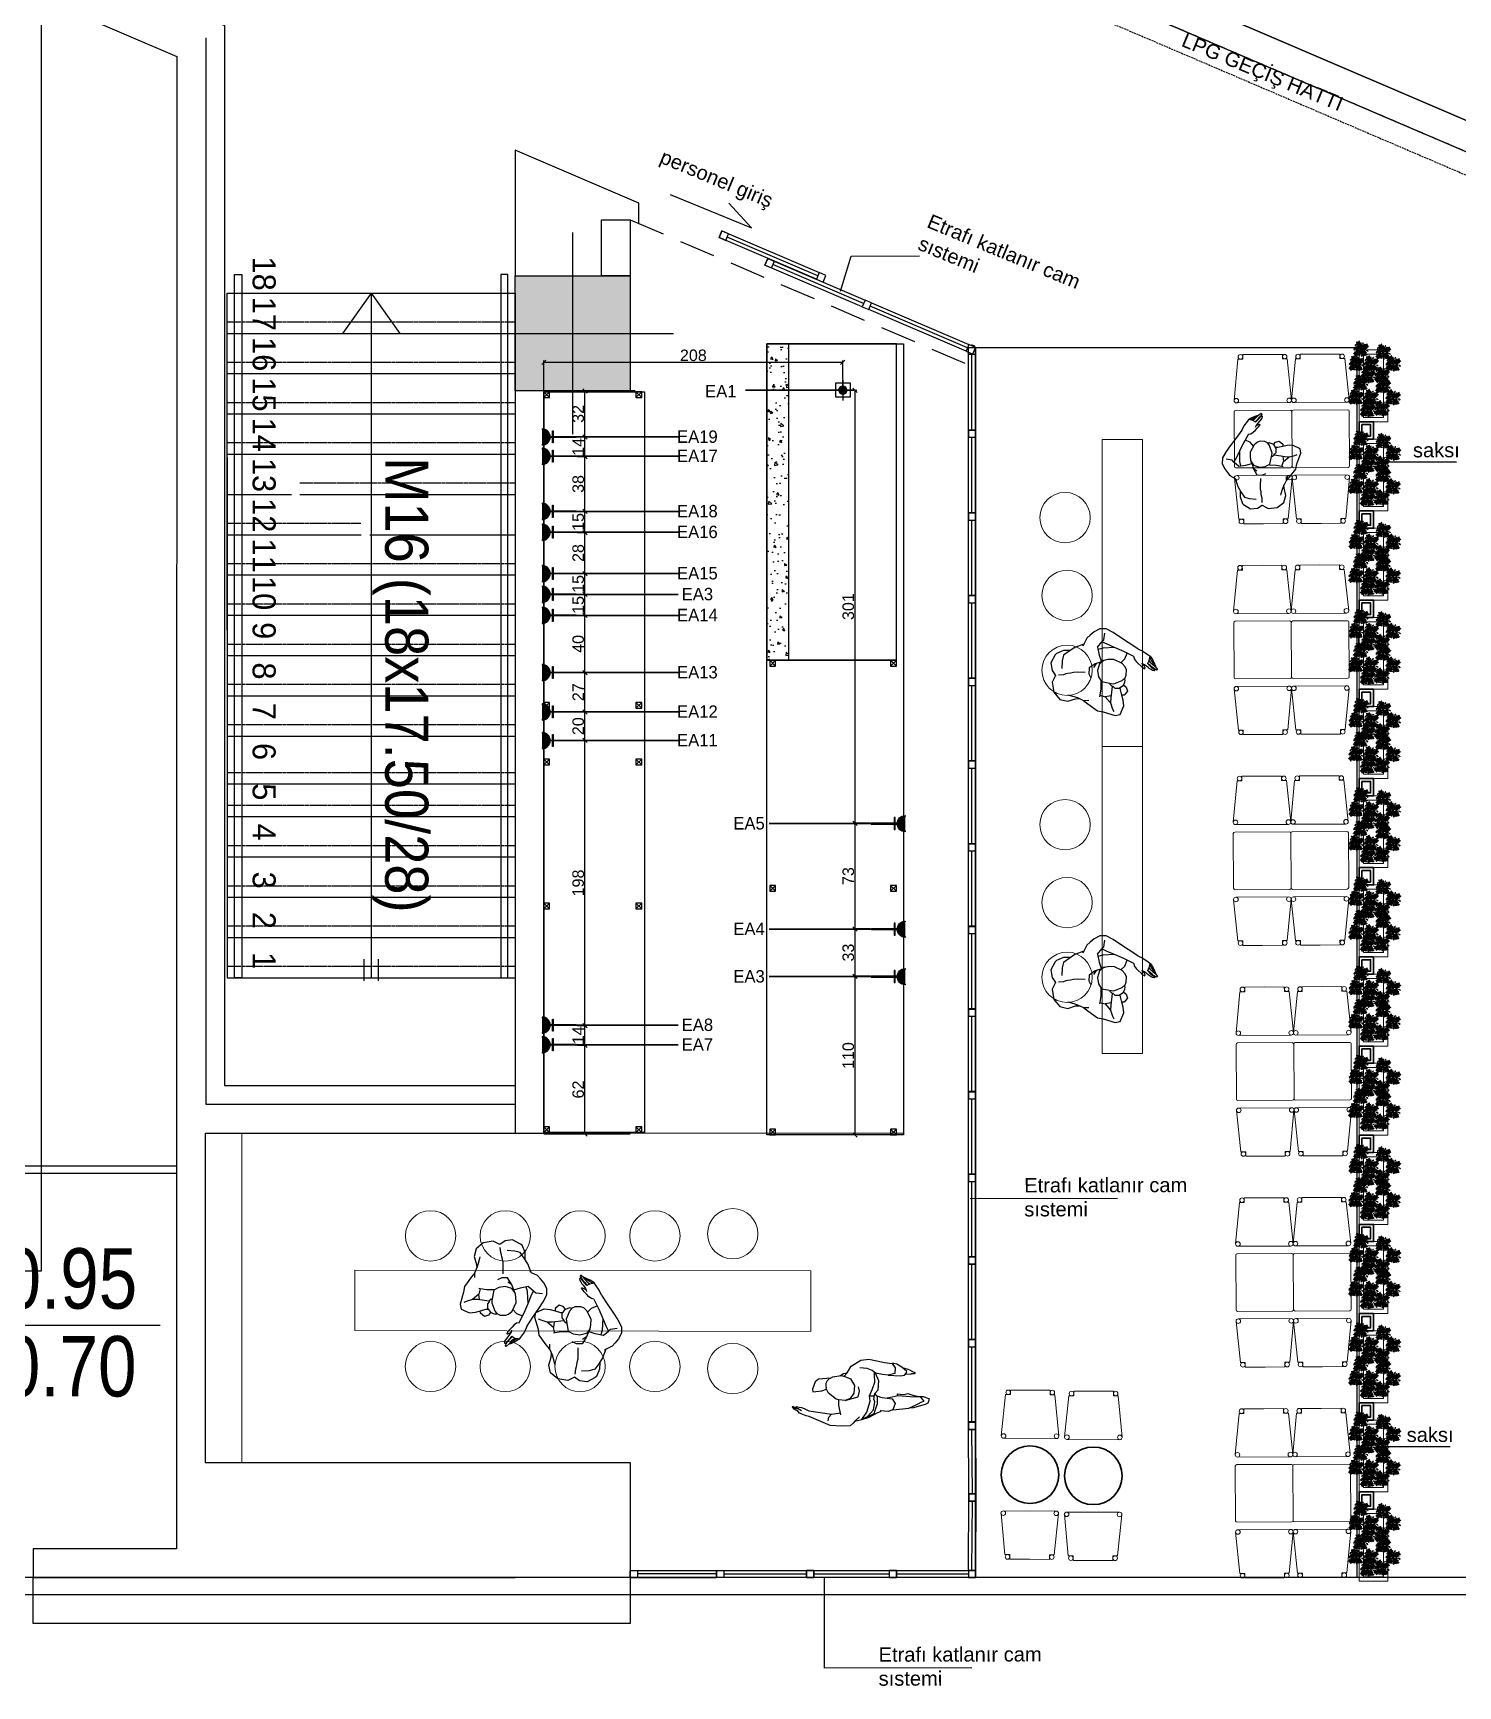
# Model space of a CAD drawing. Header units: millimetres. Extents: x 3465 to 16925, y -924 to 1134.
# Drawn here: x 11759 to 12750, y -637 to 512 of the extents above; entities that cross this region are included whole.
import ezdxf
from ezdxf.enums import TextEntityAlignment as Align
from ezdxf.xclip import XClip

# ---------------------------------------------------------------- set-up
doc = ezdxf.new("R2010")
doc.units = ezdxf.units.MM
for name, pattern in [('14.022_CEKIRDEKLER_SAFTLAR_+51.00$0$CENTER', [2, 1.25, -0.25, 0.25, -0.25]), ('14.022_CEKIRDEKLER_SAFTLAR_+51.00$0$DASHED', [0.75, 0.5, -0.25]), ('14.022_CEKIRDEKLER_SAFTLAR_+51.00$0$DOT', [6.35, 0, -6.35]), ('14.022_PLAN_+51.00$0$DUZ', [0]), ('14.022_TASIYICI_+51.00$0$DUZ', [0]), ('DASHED2', [0.375, 0.25, -0.125]), ('HIDDEN', [0.38, 0.25, -0.13])]:
    doc.linetypes.add(name, pattern=pattern)
for name, color, linetype in [('-DWG_ANA', 7, 'Continuous'), ('14.022_CEKIRDEKLER_SAFTLAR_+51.00$0$YPM_GRN_5', 251, 'Continuous'), ('14.022_CEKIRDEKLER_SAFTLAR_+51.00$0$YPM_MRD', 224, 'Continuous'), ('14.022_CEKIRDEKLER_SAFTLAR_+51.00$0$YPM_MRD_GRNMYN', 232, '14.022_CEKIRDEKLER_SAFTLAR_+51.00$0$DASHED'), ('14.022_CEKIRDEKLER_SAFTLAR_+51.00$0$YPM_MRD_IZD', 251, 'Continuous'), ('14.022_CEKIRDEKLER_SAFTLAR_+51.00$0$YPM_MRD_KR', 22, 'Continuous'), ('14.022_CEKIRDEKLER_SAFTLAR_+51.00$0$YPM_MRD_SMB', 41, 'Continuous'), ('14.022_CEKIRDEKLER_SAFTLAR_+51.00$0$YPM_MRD_YRYN', 194, 'Continuous'), ('14.022_CEKIRDEKLER_SAFTLAR_+51.00$0$YPM_NTS_POZ_MRD', 41, 'Continuous'), ('14.022_CEKIRDEKLER_SAFTLAR_+51.00$0$YPM_NTS_POZ_MRD_200', 41, 'Continuous'), ('14.022_KOTLAR_+51.00$0$YPM_NTS_SMB_KT_200', 241, 'Continuous'), ('14.022_PLAN_+51.00$0$YPM_DGR_CM', 131, 'Continuous'), ('14.022_PLAN_+51.00$0$YPM_DVK_BAP', 33, 'Continuous'), ('14.022_PLAN_+51.00$0$YPM_DVR_GB 20cm', 56, 'Continuous'), ('14.022_PLAN_+51.00$0$YPM_GRN_1', 103, 'Continuous'), ('14.022_PLAN_+51.00$0$YPM_MRD', 224, 'Continuous'), ('14.022_PLAN_+51.00$0$YPM_MRD_KR', 22, 'Continuous'), ('14.022_TASIYICI_+51.00$0$YPM_STR_BA', 3, '14.022_TASIYICI_+51.00$0$DUZ'), ('14.022_TASIYICI_+51.00$0$YPM_STR_BAT', 252, 'Continuous'), ('151203_base_aks$0$A-Akslar', 7, 'Continuous'), ('A_LPG_PLAN', 7, 'Continuous'), ('ELEKTRİK', 10, 'Continuous'), ('Kıtc-002 Çizgi', 7, 'Continuous'), ('Kıtc-040 Detay', 7, 'Continuous'), ('S2000-002 Çizgi', 7, 'Continuous'), ('tertip - peyzaj', 96, 'Continuous'), ('wall', 255, 'Continuous')]:
    doc.layers.add(name, color=color, linetype=linetype)
doc.layers.add('14.022_TASIYICI_+51.00$0$YPM_STR_CROSS', color=252, linetype='Continuous', plot=False)
doc.layers.add('A_ALAN_NET', color=252, linetype='Continuous', plot=False)
doc.layers.add('A_ALAN_BRUT', color=30, linetype='Continuous', lineweight=9, plot=False)
for name, color, linetype, lineweight in [('ARK_AHŞAP', 45, 'Continuous', 15), ('ARK_METAL', 252, 'Continuous', 15), ('B_TEFRIS', 45, 'Continuous', 18), ('ELK', 1, 'Continuous', 35), ('gp_notlar', 6, 'Continuous', 35), ('tefriş', 45, 'Continuous', 18)]:
    doc.layers.add(name, color=color, linetype=linetype, lineweight=lineweight)
doc.styles.add('14.022_CEKIRDEKLER_SAFTLAR_+51.00$0$14.022_ÇEKİRDEKLER_ŞAFTLAR$0$YPM KAPI POZ 1-50', font='GOTHIC.TTF', dxfattribs={"height": 13})
doc.styles.add('14.022_CEKIRDEKLER_SAFTLAR_+51.00$0$OLCU IC', font='swissl.ttf', dxfattribs={"width": 0.8})
doc.styles.add('14.022_KOTLAR_+51.00$0$YPM_SMB_100', font='ARIALN.TTF')
doc.styles.get("Standard").update_dxf_attribs({"font": 'arial.ttf'})
doc.styles.add('TAKSİM', font='GOTHIC.TTF', dxfattribs={"height": 20})
doc.dimstyles.new('OLCU50', dxfattribs={"dimtxt": 8, "dimasz": 3, "dimexe": 1.25, "dimexo": 0.625, "dimtad": 1, "dimdec": 0, "dimtxsty": 'Standard', "dimblk": 'OBLIQUE', "dimcen": 2.5, "dimclrd": 256, "dimclre": 251, "dimclrt": 25, "dimadec": 0, "dimazin": 0, "dimtfac": 1, "dimtdec": 0, "dimtmove": 0, "dimatfit": 3, "dimldrblk": 'OBLIQUE', "dimfxl": 1, "dimarcsym": 0})

msp = doc.modelspace()

# ---------------------------------------------------------------- texts
at = {"layer": 'A_LPG_PLAN', "char_height": 10, "attachment_point": 1}
for s, insert, rotation in [('LPG GEÇİŞ HATTI', (12560.596, 512.818, 0), 337.510184), ('personel giriş', (12198.018, 431.753), 337.510184), ('Etrafı katlanır cam sıstemi', (12383.72, 386.852), 337.510184), ('saksı', (12718.376, 227.408), 0.128068), ('Etrafı katlanır cam sıstemi', (12448.216, -283.656), 0.128068), ('saksı', (12714.021, -457.125), 0.128068), ('Etrafı katlanır cam sıstemi', (12347.019, -609.937), 0.128068)]:
    msp.add_mtext_dynamic_manual_height_columns(s, width=141.96713, gutter_width=3080.043, heights=[0], dxfattribs=dict(at, insert=insert, rotation=rotation))
at = {"layer": 'ELK', "color": 1, "style": 'TAKSİM'}
msp.add_text('EA1', height=8.64, dxfattribs=at).set_placement((12226.474, 259.031))
for s, p in [('EA19', (12221.114, 227.475)), ('EA17', (12221.114, 214.081)), ('EA18', (12221.114, 175.745)), ('EA16', (12221.114, 161.27)), ('EA15', (12221.114, 132.548)), ('EA3', (12221.114, 118.026)), ('EA14', (12221.114, 103.449)), ('EA13', (12221.114, 63.728)), ('EA12', (12221.114, 36.322)), ('EA11', (12221.114, 16.461)), ('EA5', (12257.003, -41.35)), ('EA4', (12257.003, -114.738)), ('EA3', (12257.003, -147.729)), ('EA8', (12221.114, -181.407)), ('EA7', (12221.114, -195.062))]:
    msp.add_text(s, height=8.64, dxfattribs=at).set_placement(p, align=Align.CENTER)

# ---------------------------------------------------------------- blocks, each defined once
blk = doc.blocks.new('14.022_TASIYICI_+51.00$0$AWG-kolon-80x80')
at = {"layer": '14.022_TASIYICI_+51.00$0$YPM_STR_BAT'}
blk.add_hatch(color=256, dxfattribs=at).paths.add_polyline_path([(-40, 40), (40, 40), (40, -40), (-40, -40)])
at = {"layer": '14.022_TASIYICI_+51.00$0$YPM_STR_BA'}
blk.add_lwpolyline([(-40, 40), (40, 40), (40, -40), (-40, -40)], close=True, dxfattribs=at)
at = {"layer": '14.022_TASIYICI_+51.00$0$YPM_STR_CROSS'}
for points in [[(0, 70), (0, -70)], [(-70, 0), (70, 0)]]:
    blk.add_lwpolyline(points, dxfattribs=at)
blk = doc.blocks.new('14.022_CEKIRDEKLER_SAFTLAR_+51.00$0$M16_51.00 KOTU')
at = {"layer": '14.022_CEKIRDEKLER_SAFTLAR_+51.00$0$YPM_MRD'}
for p, q in [((-275, 669.7), (-275, 308)), ((-275, 308), (-75, 308))]:
    blk.add_line(p, q, dxfattribs=at)
for points in [[(-275, 549.7), (-275, 784), (-75, 784), (-75, 431.3)], [(-75, 784), (-75, 308)], [(-275, 756), (-75, 756)], [(-275, 728), (-75, 728)], [(-275, 700), (-75, 700)], [(-275, 672), (-75, 672)], [(-275, 644), (-230.5, 644)], [(-224.5, 644), (-75, 644)], [(-275, 616), (-182, 616)], [(-176, 616), (-75, 616)], [(-275, 588), (-75, 588)], [(-275, 560), (-75, 560)], [(-275, 532), (-75, 532)], [(-275, 504), (-75, 504)], [(-275, 476), (-75, 476)], [(-275, 442.8), (-75, 442.8)], [(-275, 420), (-75, 420)], [(-275, 392), (-75, 392)], [(-275, 364), (-75, 364)], [(-275, 336), (-75, 336)]]:
    blk.add_lwpolyline(points, dxfattribs=at)
at = {"layer": '14.022_CEKIRDEKLER_SAFTLAR_+51.00$0$YPM_MRD_GRNMYN'}
blk.add_line((-275, 316), (-75, 316), dxfattribs=at)
for points in [[(-275, 764), (-75, 764)], [(-275, 736), (-75, 736)], [(-275, 708), (-75, 708)], [(-275, 680), (-75, 680)], [(-224.5, 652), (-75, 652)], [(-275, 624), (-182, 624)], [(-275, 596), (-75, 596)], [(-275, 568), (-75, 568)], [(-275, 540), (-75, 540)], [(-275, 512), (-75, 512)], [(-275, 484), (-75, 484)], [(-275, 450.8), (-75, 450.8)], [(-275, 428), (-75, 428)], [(-275, 400), (-75, 400)], [(-275, 372), (-75, 372)], [(-275, 344), (-75, 344)]]:
    blk.add_lwpolyline(points, dxfattribs=at)
at = {"layer": '14.022_CEKIRDEKLER_SAFTLAR_+51.00$0$YPM_MRD_IZD', "linetype": '14.022_CEKIRDEKLER_SAFTLAR_+51.00$0$DOT', "ltscale": 0.05}
for points in [[(-275, 784), (-75, 784)], [(-80, 442.9), (-80, 557.1)]]:
    blk.add_lwpolyline(points, dxfattribs=at)
at = {"layer": '14.022_CEKIRDEKLER_SAFTLAR_+51.00$0$YPM_MRD_KR'}
for points in [[(-270, 552.6), (-270, 797), (-265, 797), (-265, 549.7)], [(-80, 557.1), (-80, 797), (-85, 797), (-85, 445.8)], [(-265, 663.9), (-265, 308), (-270, 308), (-270, 666.8)], [(-85, 560), (-85, 308), (-80, 308), (-80, 557.1)]]:
    blk.add_lwpolyline(points, dxfattribs=at)
at = {"layer": '14.022_CEKIRDEKLER_SAFTLAR_+51.00$0$YPM_MRD_SMB'}
for p, q in [((-179.9, 305.9, 0), (-179.9, 320.9, 0)), ((-169.9, 305.9, 0), (-169.9, 320.9, 0))]:
    blk.add_line(p, q, dxfattribs=at)
at = {"layer": '14.022_CEKIRDEKLER_SAFTLAR_+51.00$0$YPM_NTS_POZ_MRD'}
for points in [[(-175, 784), (-195, 756)], [(-175, 784), (-175, 497.7)], [(-175, 784), (-155, 756)], [(-175, 612), (-175, 308)]]:
    blk.add_lwpolyline(points, dxfattribs=at)
at = {"layer": '14.022_CEKIRDEKLER_SAFTLAR_+51.00$0$YPM_NTS_POZ_MRD_200', "style": '14.022_CEKIRDEKLER_SAFTLAR_+51.00$0$14.022_ÇEKİRDEKLER_ŞAFTLAR$0$YPM KAPI POZ 1-50'}
for s, p in [('18', (-257.4, 809.4)), ('17', (-257.4, 781.4)), ('16', (-257.4, 753.4)), ('15', (-257.4, 725.4)), ('14', (-257.4, 697.4)), ('13', (-257.4, 669.4)), ('12', (-257.4, 641.4)), ('11', (-257.4, 613.4)), ('10', (-257.4, 587.3)), ('9', (-257.4, 555.2)), ('8', (-257.4, 527.2)), ('7', (-257.4, 499.2)), ('6', (-257.4, 471.2)), ('5', (-257.4, 443.2)), ('4', (-257.4, 415.2)), ('3', (-257.4, 381.8)), ('2', (-257.4, 353.8)), ('1', (-257.4, 325.8))]:
    blk.add_text(s, height=16, rotation=270, dxfattribs=at).set_placement(p)
at = {"layer": '14.022_CEKIRDEKLER_SAFTLAR_+51.00$0$YPM_NTS_POZ_MRD_200', "style": '14.022_CEKIRDEKLER_SAFTLAR_+51.00$0$OLCU IC', "width": 0.9}
blk.add_text('M16 (18x17.50/28)', height=30, rotation=270, dxfattribs=at).set_placement((-165.3, 353.3), align=Align.RIGHT)
blk = doc.blocks.new('vvfgh')
for p, q in [((220120.4, -32441.3), (220122.6, -32439.6)), ((220122.6, -32439.6), (220128.3, -32439.7)), ((220128.3, -32439.7), (220136.3, -32440.8)), ((220067.5, -32451.7), (220069.4, -32450.9)), ((220069.4, -32450.9), (220073.8, -32449.9)), ((220073.8, -32449.9), (220077.8, -32449)), ((220081, -32449.2), (220074.9, -32451.5)), ((220077.8, -32449), (220080.5, -32449.1)), ((220092.1, -32448.6), (220081, -32449.2)), ((220090.2, -32453), (220092.1, -32448.6)), ((220092.1, -32448.6), (220095.4, -32447.8)), ((220095.4, -32447.8), (220100.5, -32448.5)), ((220100.9, -32448.2), (220100.1, -32448.9)), ((220103.1, -32447.3), (220100.9, -32448.2)), ((220102.8, -32453.5), (220105.6, -32446.9)), ((220108.9, -32444.8), (220103.1, -32447.3)), ((220105.7, -32449.5), (220104.3, -32455)), ((220105.6, -32446.9), (220114.2, -32443.4)), ((220107.9, -32447.4), (220105.7, -32449.5)), ((220110.2, -32448.4), (220107.4, -32455.7)), ((220110.1, -32445.2), (220107.9, -32447.4)), ((220114.2, -32443.4), (220108.9, -32444.8)), ((220114.2, -32443.4), (220110.1, -32445.2)), ((220114.2, -32443.4), (220110.2, -32448.4)), ((220119.3, -32442.7), (220114.2, -32443.4)), ((220115.5, -32445.5), (220119.1, -32442.7)), ((220119.1, -32442.7), (220120.4, -32441.3)), ((220128.4, -32447.7), (220129.3, -32454.5)), ((220134.9, -32448.5), (220128.4, -32449)), ((220137, -32446.6), (220134.9, -32448.5)), ((220150.5, -32451.9), (220134.9, -32448.5)), ((220136.3, -32440.8), (220150.4, -32448)), ((220137.6, -32444.1), (220137, -32446.6)), ((220150.4, -32448), (220152.5, -32448.6)), ((220152.5, -32448.6), (220157.1, -32450.7)), ((220157.1, -32450.7), (220157.9, -32452.1)), ((220066.7, -32453.4), (220067.5, -32451.7)), ((220066.7, -32454.8), (220066.7, -32453.4)), ((220070.5, -32456.5), (220066.7, -32454.8)), ((220071.7, -32452.8), (220070.1, -32453.2)), ((220070.1, -32453.2), (220072.2, -32456.1)), ((220073.1, -32456.8), (220070.5, -32456.5)), ((220074.9, -32451.5), (220071.7, -32452.8)), ((220072.2, -32456.1), (220079.5, -32456.9)), ((220076.9, -32457.6), (220073.1, -32456.8)), ((220080.9, -32459.3), (220076.9, -32457.6)), ((220079.5, -32456.9), (220087.9, -32458.2)), ((220083.8, -32458.9), (220080.9, -32459.3)), ((220086.2, -32459.2), (220083.8, -32458.9)), ((220088.1, -32459.5), (220086.2, -32459.2)), ((220087.9, -32458.2), (220092.1, -32457.4)), ((220088.2, -32458.3), (220088.1, -32459.5)), ((220092.2, -32456.3), (220090.2, -32453)), ((220092.1, -32457.4), (220095.6, -32457.1)), ((220095.6, -32457.1), (220092.2, -32456.3)), ((220098.9, -32457.7), (220095.6, -32457.1)), ((220100.7, -32458.3), (220098.9, -32457.7)), ((220100.7, -32458.3), (220102.5, -32458.8)), ((220103.8, -32460.8), (220101.3, -32463.3)), ((220102.5, -32458.8), (220102.8, -32453.5)), ((220102.5, -32458.8), (220103.8, -32460.8)), ((220104.8, -32456.9), (220103.8, -32460.8)), ((220104.3, -32455), (220104.8, -32456.9)), ((220107.7, -32459.4), (220105, -32459.3)), ((220107.7, -32459.4), (220105.3, -32464.3)), ((220107.4, -32455.7), (220107.7, -32459.4)), ((220115.7, -32459.4), (220114.3, -32463.1)), ((220119.9, -32458.5), (220115.7, -32459.4)), ((220117.7, -32467.3), (220118.5, -32462)), ((220118.5, -32462), (220121.2, -32458.5)), ((220124.7, -32457.5), (220119.9, -32458.5)), ((220121.2, -32458.5), (220124.7, -32457.5)), ((220124.7, -32457.5), (220129.2, -32458.2)), ((220129.3, -32454.5), (220129.2, -32458.2)), ((220129.2, -32458.2), (220131, -32458.7)), ((220129.2, -32458.2), (220131, -32458.7)), ((220131, -32458.7), (220136, -32463.3)), ((220151.7, -32452.7), (220150.5, -32451.9)), ((220153.5, -32453.7), (220151.7, -32452.7)), ((220155.5, -32454.6), (220153.5, -32453.7)), ((220155.5, -32452.2), (220158.1, -32454.2)), ((220157.1, -32455), (220155.5, -32454.6)), ((220158.7, -32455.5), (220157.1, -32455)), ((220159.6, -32454.5), (220157.6, -32453.9)), ((220157.9, -32452.1), (220160.6, -32453.7)), ((220158.1, -32454.2), (220159.6, -32454.9)), ((220159.6, -32454.9), (220158.7, -32455.5)), ((220161.3, -32455.9), (220159.6, -32454.5)), ((220160.6, -32453.7), (220161.7, -32455.5)), ((220161.7, -32455.5), (220161.3, -32455.9)), ((220075.1, -32472.8), (220075.8, -32472.6)), ((220075.2, -32473.5), (220075.1, -32472.8)), ((220076.8, -32474.4), (220075.2, -32473.5)), ((220075.8, -32472.6), (220077.7, -32472.9)), ((220077.7, -32472.9), (220078, -32472.4)), ((220078, -32472.4), (220081.4, -32472.7)), ((220081.3, -32473.4), (220080.6, -32474.6)), ((220082.4, -32472.2), (220081.3, -32473.4)), ((220081.4, -32472.7), (220082.4, -32472.2)), ((220085.2, -32472), (220082.4, -32472.2)), ((220093.8, -32472.9), (220085.2, -32472)), ((220088.5, -32477.7), (220089.1, -32473.9)), ((220089.1, -32473.9), (220093.8, -32472.9)), ((220093.8, -32472.9), (220097.6, -32473.7)), ((220097.6, -32473.7), (220102.5, -32474.9)), ((220101.3, -32463.3), (220100.5, -32469.4)), ((220100.5, -32469.4), (220102.5, -32474.9)), ((220103.3, -32473.9), (220103.2, -32475.2)), ((220105.3, -32464.3), (220103.3, -32468.7)), ((220103.3, -32468.7), (220103.3, -32473.9)), ((220114.3, -32463.1), (220114.9, -32466.3)), ((220120.1, -32472.1), (220117.7, -32467.3)), ((220124, -32474.1), (220120.1, -32472.1)), ((220124.5, -32474.2), (220122, -32476.6)), ((220126.5, -32474.9), (220124, -32474.1)), ((220133.9, -32473.7), (220132.2, -32474.5)), ((220133.9, -32473.7), (220134.8, -32473.3)), ((220133.9, -32473.7), (220142.3, -32473.4)), ((220134.8, -32473.3), (220136.3, -32471.9)), ((220136, -32463.3), (220137.3, -32466.2)), ((220136.3, -32471.9), (220137.3, -32470)), ((220140.4, -32465.2), (220137.3, -32466.2)), ((220137.3, -32466.2), (220137.4, -32467.2)), ((220137.3, -32470), (220137.6, -32468.4)), ((220137.6, -32468.4), (220137.4, -32467.2)), ((220146.9, -32464.9), (220140.4, -32465.2)), ((220142.3, -32473.4), (220144.6, -32471.7)), ((220144.6, -32471.7), (220147, -32466.7)), ((220147, -32466.7), (220146.9, -32464.9)), ((220078.8, -32475.7), (220076.8, -32474.4)), ((220079.9, -32476.2), (220078.8, -32475.7)), ((220082.8, -32477.3), (220079.9, -32476.2)), ((220080.6, -32474.6), (220083.9, -32477.8)), ((220083.9, -32477.8), (220087.3, -32480.2)), ((220087.3, -32480.2), (220089.4, -32480.9)), ((220090.4, -32480.8), (220088.5, -32477.7)), ((220089.4, -32480.9), (220090.4, -32480.8)), ((220095.7, -32482), (220090.4, -32480.8)), ((220100.9, -32483.5), (220095.7, -32482)), ((220106.5, -32485), (220100.9, -32483.5)), ((220102.5, -32474.9), (220104.7, -32477)), ((220104.7, -32477), (220108.1, -32478.6)), ((220112, -32484.6), (220106.5, -32485)), ((220108.1, -32478.6), (220113.1, -32479.4)), ((220119, -32481), (220112, -32484.6)), ((220122, -32476.6), (220119, -32481)), ((220124.6, -32476.1), (220122, -32476.6)), ((220127.3, -32474.8), (220124.6, -32476.1)), ((220132.2, -32474.5), (220126.5, -32474.9))]:
    blk.add_line(p, q)
blk = doc.blocks.new('dada')
for p, q in [((219973.4, -31806.9), (219967.8, -31810.1)), ((219980.5, -31807), (219973.4, -31806.9)), ((219984.7, -31810), (219980.5, -31807)), ((219967.8, -31810.1), (219965.6, -31815.3)), ((219965.6, -31815.3), (219966.3, -31821)), ((219967.9, -31820.3), (219969.4, -31817.1)), ((219969.4, -31817.1), (219969.8, -31816.1)), ((219984.3, -31815.6), (219984.6, -31812.1)), ((219984.6, -31817.3), (219984.3, -31815.6)), ((219984.6, -31818.7), (219984.6, -31817.3)), ((219984.6, -31820.5), (219984.6, -31818.7)), ((219988.6, -31808.2), (219984.7, -31810)), ((219993.9, -31808.4), (219988.6, -31808.2)), ((219994, -31816.3), (219988.8, -31815.1)), ((219998.9, -31812.3), (219993.9, -31808.4)), ((219997.6, -31817.9), (219994, -31816.3)), ((219999.7, -31822.2), (219997.6, -31817.9)), ((219999.7, -31813.2), (219998.9, -31812.3)), ((220000.9, -31818.5), (219999.7, -31813.2)), ((220000.2, -31823.1), (220000.9, -31818.5)), ((219961.5, -31828.8), (219955.5, -31834.6)), ((219964.1, -31826.5), (219961.5, -31828.8)), ((219963.6, -31829.8), (219964.1, -31826.5)), ((219964.1, -31826.5), (219966.7, -31822.6)), ((219966.3, -31821), (219966.1, -31823.5)), ((219966.7, -31822.6), (219967.9, -31820.3)), ((219983.4, -31830.6), (219984.4, -31825.3)), ((219984.4, -31825.3), (219984.7, -31822.8)), ((219984.7, -31822.8), (219984.6, -31820.5)), ((220001.6, -31826.6), (219999.7, -31822.2)), ((220002.8, -31833), (220001.6, -31826.6)), ((219954.2, -31838.4), (219950.3, -31846.2)), ((219955.5, -31834.6), (219954.2, -31838.4)), ((219964.3, -31841.6), (219959.4, -31844.5)), ((219964.2, -31845.6), (219964.3, -31841.6)), ((219965.9, -31838.1), (219964.3, -31841.6)), ((219965.9, -31838.1), (219965, -31837.7)), ((219970.3, -31839.5), (219965.9, -31838.1)), ((219975.3, -31840.4), (219970.3, -31839.5)), ((219975.1, -31840.7), (219972.6, -31847.5)), ((219978.8, -31839.4), (219975.1, -31840.7)), ((219983.2, -31839.4), (219978.8, -31839.4)), ((219982, -31833.1), (219978.9, -31834)), ((219985.9, -31833.9), (219982, -31833.1)), ((219987.6, -31841.5), (219983.2, -31839.4)), ((219988.1, -31839.2), (219985.7, -31836.9)), ((219988, -31838.6), (219985.9, -31833.9)), ((219989.4, -31844.9), (219987.6, -31841.5)), ((219988.1, -31839.2), (219988, -31838.6)), ((219988.5, -31841.6), (219988.1, -31839.2)), ((219989.1, -31844.1), (219988.5, -31841.6)), ((219999.3, -31842.1), (219993.5, -31842.3)), ((219999.3, -31842.1), (220002.3, -31845.7)), ((220002.9, -31833.1), (220001.9, -31831.9)), ((220006.7, -31835.8), (220002.9, -31833.1)), ((220008.3, -31838.4), (220006.7, -31835.8)), ((220010.1, -31841.6), (220008.3, -31838.4)), ((220011.5, -31845.8), (220010.1, -31841.6)), ((219950.3, -31846.2), (219950.4, -31849.8)), ((219950.4, -31849.8), (219955.8, -31853.3)), ((219954.9, -31845.1), (219953.1, -31845.6)), ((219959.4, -31844.5), (219954.9, -31845.1)), ((219955.8, -31853.3), (219959.9, -31853.5)), ((219962.8, -31845.2), (219959.4, -31844.5)), ((219959.9, -31853.5), (219963.5, -31853.2)), ((219970.6, -31847.5), (219962.8, -31845.2)), ((219963.2, -31854.8), (219963.4, -31853.2)), ((219963.5, -31853.2), (219967.3, -31852.8)), ((219967.3, -31852.8), (219968.8, -31852.9)), ((219969.1, -31849.2), (219968.6, -31852.2)), ((219968.6, -31852.2), (219970.2, -31855.4)), ((219968.6, -31852.2), (219968.6, -31852.2)), ((219970.6, -31848), (219969.1, -31849.2)), ((219971, -31847.2), (219970.6, -31848)), ((219972.2, -31846.3), (219971, -31847.2)), ((219972.2, -31846.3), (219972.9, -31846.5)), ((219972.6, -31847.5), (219972.2, -31849)), ((219972.2, -31849), (219973.4, -31855)), ((219985.1, -31857.1), (219988.9, -31851.8)), ((219993.5, -31842.3), (219988.6, -31843)), ((219988.9, -31851.8), (219989.4, -31847.8)), ((219989.4, -31845.9), (219989.1, -31844.1)), ((219989.4, -31847.8), (219989.4, -31844.9)), ((219997, -31853.7), (219997.9, -31845.6)), ((219997, -31853.7), (220000, -31849)), ((219997.9, -31845.6), (219997.6, -31842.2)), ((220000, -31849), (220002.3, -31845.7)), ((220002.3, -31845.7), (220003.5, -31847.3)), ((220003.5, -31847.3), (220008, -31848.7)), ((220007.4, -31854.5), (220010.8, -31850.1)), ((220010.8, -31850.1), (220011.5, -31845.8)), ((220010.8, -31850.1), (220010.8, -31850.1)), ((219965.6, -31857.5), (219963.2, -31854.8)), ((219968.5, -31857.1), (219965.6, -31857.5)), ((219970.3, -31855.5), (219968.5, -31857.1)), ((219970.2, -31855.4), (219972, -31856.6)), ((219972, -31856.6), (219973.4, -31857.2)), ((219973.4, -31855), (219974.9, -31857.4)), ((219973.4, -31857.2), (219974.3, -31857.1)), ((219974.3, -31857.1), (219974, -31855.9)), ((219974.9, -31857.4), (219976.6, -31858.5)), ((219976.6, -31858.5), (219980.3, -31859.2)), ((219980.3, -31859.2), (219982.4, -31858.8)), ((219982.4, -31858.8), (219985.1, -31857.1)), ((219985.8, -31856.2), (219987.9, -31859.4)), ((219987.9, -31859.4), (219991.6, -31861.6)), ((219988.6, -31865.9), (219991.6, -31861.6)), ((219991.6, -31861.6), (219993.2, -31859.7)), ((219993.2, -31859.7), (219997, -31853.7)), ((219993.3, -31869.5), (219998.7, -31863.7)), ((219998.7, -31863.7), (220003.7, -31858.5)), ((220003.7, -31858.5), (220007.4, -31854.5)), ((219976.7, -31876.9), (219977.5, -31876.1)), ((219977.5, -31876.1), (219978.5, -31875)), ((219978.5, -31875), (219979.2, -31874.4)), ((219980.1, -31875.8), (219978.7, -31877)), ((219980.1, -31870.4), (219978.8, -31871.8)), ((219978.8, -31871.8), (219978.9, -31872.1)), ((219978.9, -31872.1), (219979.2, -31872.2)), ((219979, -31877.2), (219980.3, -31876.2)), ((219979.2, -31872.2), (219981.2, -31871.8)), ((219979.2, -31874.4), (219980.3, -31873.4)), ((219981, -31869.8), (219980.1, -31870.4)), ((219982.1, -31874.4), (219980.1, -31875.8)), ((219980.3, -31873.4), (219981.5, -31872.2)), ((219980.3, -31876.2), (219981.3, -31875.3)), ((219983.2, -31868.1), (219981, -31869.8)), ((219981.2, -31871.8), (219982.2, -31871.3)), ((219981.3, -31875.3), (219982.2, -31874.6)), ((219981.5, -31872.2), (219982.2, -31871.3)), ((219982.2, -31874.6), (219982.1, -31874.4)), ((219982.2, -31871.3), (219982.7, -31870.2)), ((219982.2, -31874.6), (219983.9, -31875.9)), ((219982.2, -31876.8), (219983.9, -31875.9)), ((219984.9, -31866.8), (219983.2, -31868.1)), ((219983.9, -31875.9), (219986.7, -31877.1)), ((219986.8, -31865.9), (219984.9, -31866.8)), ((219987.9, -31875.9), (219986.7, -31877.1)), ((219988.6, -31865.9), (219986.8, -31865.9)), ((219991.2, -31872.7), (219987.9, -31875.9)), ((219993.3, -31869.5), (219991.2, -31872.7)), ((219976.3, -31878.1), (219976.7, -31876.9)), ((219976.4, -31878.4), (219976.3, -31878.1)), ((219976.8, -31878.5), (219976.4, -31878.4)), ((219976.5, -31879.8), (219978.1, -31877.9)), ((219976.6, -31880.4), (219976.5, -31879.8)), ((219976.9, -31880.6), (219976.6, -31880.4)), ((219977.9, -31877.8), (219976.8, -31878.5)), ((219979.2, -31879.3), (219976.9, -31880.6)), ((219978.7, -31877), (219977.9, -31877.8)), ((219978.1, -31877.9), (219979, -31877.2)), ((219981, -31877.7), (219979.2, -31879.3)), ((219981.2, -31878.6), (219979.2, -31879.3)), ((219979.4, -31879.5), (219979.2, -31879.3)), ((219981, -31879.2), (219979.4, -31879.5)), ((219982.2, -31876.8), (219981, -31877.7)), ((219984.3, -31878.3), (219981, -31879.2)), ((219983.5, -31877.4), (219981.2, -31878.6)), ((219985.2, -31876.8), (219983.5, -31877.4)), ((219986.7, -31877.1), (219984.3, -31878.3)), ((219986, -31876.8), (219985.2, -31876.8))]:
    blk.add_line(p, q)
blk = doc.blocks.new('P_SHRUB_PLAN1')
at = {"color": 0}
for p in [(-0.451367, 0.072169), (-0.001113, 0.449977), (0.449141, 0.072169), (0.078279, -0.457477)]:
    blk.add_line(p, (-0.001113, -0.007223), dxfattribs=at)
for centre, radius, start, end in [((-0.363197, -0.029747), 0.105526, 116.289965, 179.624331), ((-0.256378, -0.135484), 0.237522, 124.076277, 153.379343), ((-0.333657, 0.137783), 0.105526, 160.375671, 223.710032), ((-0.197115, 0.20061), 0.237522, 186.620658, 215.923727), ((-0.30177, -0.040578), 0.105526, 116.289965, 179.624331), ((-0.194951, -0.146315), 0.237522, 124.076277, 153.379343), ((-0.27223, 0.126952), 0.105526, 160.375671, 223.710032), ((-0.135689, 0.189778), 0.237522, 186.620658, 215.923727), ((-0.217928, -0.103224), 0.146156, 105.248915, 175.393726), ((-0.141491, -0.194891), 0.245011, 111.371192, 155.03658), ((-0.172018, 0.157145), 0.146156, 164.606273, 234.751089), ((-0.068838, 0.21714), 0.245011, 184.963421, 228.628794), ((-0.136026, -0.117666), 0.146156, 105.248914, 175.393726), ((-0.059588, -0.209333), 0.245011, 111.371193, 155.036578), ((-0.193084, 0.281484), 0.052596, 139.742007, 258.747542), ((-0.090116, 0.142703), 0.146156, 164.606273, 234.751089), ((-0.121859, 0.323097), 0.11437, 184.618037, 228.21065), ((0.013064, 0.202698), 0.245011, 184.963421, 228.628793), ((-0.067742, -0.138818), 0.142476, 83.425939, 183.634578), ((-0.003596, -0.210194), 0.215548, 101.666457, 163.187794), ((-0.142279, 0.035543), 0.142476, 3.425938, 103.634574), ((-0.201432, -0.040023), 0.215548, 21.666462, 83.187793), ((-0.018716, 0.139225), 0.142476, 156.365422, 256.574061), ((0.065974, 0.184358), 0.215548, 176.812207, 238.33355), ((-0.133306, 0.189628), 0.146156, 25.248907, 95.393712), ((-0.210307, 0.098434), 0.245011, 31.371195, 75.036567), ((-0.133306, 0.106463), 0.146156, 25.248907, 95.393712), ((-0.210307, 0.015268), 0.245011, 31.371196, 75.036566), ((-0.089129, -0.024361), 0.051462, 114.225754, 255.127894), ((-0.048205, -0.012618), 0.071323, 150.439781, 228.669432), ((-0.08617, 0.345449), 0.105526, 36.289967, 99.624326), ((-0.171752, 0.221892), 0.237522, 44.076284, 73.379359), ((-0.08617, 0.283075), 0.105526, 36.289967, 99.624326), ((-0.171752, 0.159517), 0.237522, 44.076282, 73.379358), ((0.140053, 0.035543), 0.142476, 76.36542, 176.574065), ((0.083944, 0.345449), 0.105526, 80.375674, 143.710034), ((0.169526, 0.221892), 0.237522, 106.620646, 135.923715), ((0.083944, 0.283075), 0.105526, 80.375674, 143.710034), ((0.169526, 0.159517), 0.237522, 106.620647, 135.923717), ((0.13108, 0.189628), 0.146156, 84.606282, 154.751105), ((0.13108, 0.106463), 0.146156, 84.606282, 154.751105), ((0.199206, -0.040023), 0.215548, 96.812207, 158.333538), ((0.208081, 0.098434), 0.245011, 104.963429, 148.628796), ((0.208081, 0.015268), 0.245011, 104.96343, 148.628796), ((-0.0682, 0.184358), 0.215548, 301.666479, 3.187789), ((0.00137, -0.210194), 0.215548, 16.81221, 78.33354), ((0.065516, -0.138818), 0.142476, 356.365422, 96.57406), ((0.016489, 0.139225), 0.142476, 283.42594, 23.634579), ((-0.01529, 0.202698), 0.245011, 311.371195, 355.036565), ((0.057362, -0.209333), 0.245011, 24.963434, 68.628805), ((0.08789, 0.142703), 0.146156, 305.248914, 15.393715), ((0.1338, -0.117666), 0.146156, 4.606286, 74.751092), ((0.301709, 0.190722), 0.105526, 80.375678, 143.710037), ((0.387291, 0.067164), 0.237522, 106.620647, 135.923716), ((0.066612, 0.21714), 0.245011, 311.371194, 355.036565), ((0.139264, -0.194891), 0.245011, 24.963435, 68.628805), ((0.169792, 0.157145), 0.146156, 305.248912, 15.393715), ((0.215702, -0.103224), 0.146156, 4.606286, 74.751091), ((0.133462, 0.189778), 0.237522, 324.076301, 353.379371), ((0.192725, -0.146315), 0.237522, 26.620644, 55.923717), ((0.270004, 0.126952), 0.105526, 316.289968, 19.624329), ((0.299544, -0.040578), 0.105526, 0.375673, 63.710035), ((0.194889, 0.20061), 0.237522, 324.076301, 353.379371), ((0.331431, 0.137783), 0.105526, 316.289968, 19.624329), ((-0.313427, -0.136853), 0.052596, 139.742002, 258.747542), ((-0.242203, -0.09524), 0.11437, 184.618034, 228.210652), ((-0.204545, -0.154045), 0.052596, 139.742013, 258.747542), ((-0.13332, -0.112432), 0.11437, 184.618034, 228.210652), ((0.21135, -0.453117), 0.493926, 115.477216, 156.658502), ((-0.165763, -0.220475), 0.052127, 167.057738, 302.853249), ((-0.165763, -0.294973), 0.052127, 167.057722, 302.853249), ((-0.134783, -0.067401), 0.07947, 144.986544, 244.403375), ((-0.135765, -0.191093), 0.073192, 185.184482, 268.653962), ((-0.135765, -0.265591), 0.073192, 185.184493, 268.653962), ((0.026737, 0.008335), 0.228603, 187.575873, 215.894164), ((-0.105353, -0.171336), 0.070016, 138.874425, 278.976266), ((-0.044516, -0.137717), 0.114256, 173.753633, 244.097057), ((-0.204085, -0.009706), 0.215548, 286.81224, 348.333528), ((-0.132709, -0.073852), 0.142476, 266.36541, 6.574061), ((0.00897, -0.110067), 0.118428, 161.447682, 239.367231), ((-0.203223, -0.065698), 0.245011, 294.963439, 338.628814), ((-0.111556, -0.142136), 0.146156, 274.60628, 344.751092), ((0.289195, -0.029824), 0.386217, 185.400745, 208.139032), ((-0.188782, -0.1476), 0.245011, 294.96344, 338.628812), ((-0.097115, -0.224038), 0.146156, 274.60628, 344.751097), ((-0.140206, -0.20106), 0.237522, 296.620636, 325.923704), ((-0.034469, -0.30788), 0.105526, 270.375661, 333.710016), ((-0.129375, -0.262487), 0.237522, 296.620637, 325.923705), ((-0.023637, -0.369306), 0.105526, 270.375661, 333.710016), ((0.145335, -0.024825), 0.142476, 193.42593, 293.634586), ((0.190467, 0.059864), 0.215548, 211.666456, 273.187785), ((0.208808, 0.006954), 0.245011, 221.371199, 265.036558), ((0.148813, -0.096226), 0.146156, 215.248903, 285.393714), ((0.22325, -0.074948), 0.245011, 221.371198, 265.036558), ((0.163254, -0.178128), 0.146156, 215.248903, 285.393714), ((0.195888, -0.141798), 0.237522, 234.076264, 263.37936), ((0.133062, -0.27834), 0.105526, 226.289964, 289.624336), ((0.206719, -0.203225), 0.237522, 234.076265, 263.37936), ((0.143893, -0.339766), 0.105526, 226.289963, 289.624336), ((0.27683, -0.255539), 0.052596, 101.252458, 220.258004), ((0.348054, -0.297152), 0.11437, 131.789348, 175.381978), ((0.395831, 0.071846), 0.237522, 234.076263, 263.37936), ((0.333004, -0.064695), 0.105526, 226.28996, 289.624336)]:
    blk.add_arc(centre, radius, start, end, dxfattribs=at)
blk = doc.blocks.new('BİTKİ2')
at = {"xscale": 24.57000000000016, "yscale": 24.57000000000016, "zscale": 24.57000000000016}
for p in [(-8.9, 18.5), (12.2, 22), (-28.2, -6.1), (-3.6, -4.4), (17.5, 0.9), (-14.2, -22), (8.7, -16.7)]:
    blk.add_blockref('P_SHRUB_PLAN1', p, dxfattribs=at)
blk = doc.blocks.new('A$C14D17327')
at = {"layer": 'Kıtc-002 Çizgi', "color": 1, "elevation": 0}
blk.add_lwpolyline([(0, 4), (4, 4), (4, 0), (0, 0)], close=True, dxfattribs=at)
for points in [[(0, 4), (4, 0)], [(0, 0), (4, 4)]]:
    blk.add_lwpolyline(points, dxfattribs=at)
blk = doc.blocks.new('A$C50025146')
at = {"layer": 'ELEKTRİK'}
for points in [[(0, 5.3), (0, 5.9), (22.5, 5.9), (22.5, 5.3)], [(16, 9.8), (16.6, 9.8), (16.6, 1.4), (16, 1.4)]]:
    blk.add_hatch(color=256, dxfattribs=at).paths.add_polyline_path(points)
h = blk.add_hatch(color=256, dxfattribs=at)
edge = h.paths.add_edge_path()
edge.add_line((23.7, 11.3), (23.7, 10.7))
edge.add_ellipse((23.7, 5.6), major_axis=(3.58, -3.58), ratio=1, start_angle=135, end_angle=315)
edge.add_line((23.7, 0.6), (23.7, 0))
edge.add_ellipse((23.7, 5.6), major_axis=(3.98, 3.98), ratio=1, start_angle=45, end_angle=225, ccw=False)
at = {"layer": 'ELEKTRİK', "elevation": 0}
for points in [[(0, 5.9), (22.5, 5.9), (22.5, 5.3), (0, 5.3)], [(16, 1.4), (16, 9.8), (16.6, 9.8), (16.6, 1.4)]]:
    blk.add_lwpolyline(points, close=True, dxfattribs=at)
blk.add_lwpolyline([(23.7, 0), (23.7, 0.6, -1), (23.7, 10.7), (23.7, 11.3, 1)], format="xyb", close=True, dxfattribs=at)
blk = doc.blocks.new('A$C611F6802')
at = {"layer": '-DWG_ANA'}
h = blk.add_hatch(dxfattribs=at)
h.set_pattern_fill('ANSI31', color=1, style=0)
h.set_pattern_definition([(45, (-55670.1402, -22065.11067), (-0.08838834765, 0.08838834765), [])])
h.paths.add_polyline_path([(4.4, 7.7, 1), (10.1, 7.7, 1)])
at = {"layer": '-DWG_ANA', "color": 1}
for p, q in [((7.3, 7.7), (7.3, 15.3)), ((7.3, 15.3), (7.3, 0)), ((7.3, 7.6), (0, 7.6)), ((7.3, 7.6), (14.7, 7.6)), ((14.7, 7.6), (7.3, 7.6))]:
    blk.add_line(p, q, dxfattribs=at)
blk.add_lwpolyline([(2.3, 2.7), (12.3, 2.7), (12.3, 12.7), (2.3, 12.7)], close=True, dxfattribs=at)
blk.add_circle((7.3, 7.7), 2.86, dxfattribs=at)
blk = doc.blocks.new('_Oblique')
at = {"color": 0, "linetype": 'ByBlock', "lineweight": -2}
blk.add_line((-0.5, -0.5), (0.5, 0.5), dxfattribs=at)
blk = doc.blocks.new('*D35')
at = {"color": 251, "lineweight": -2, "transparency": 16777216}
for p, q in [((12137.6, -191.3), (12144.2, -191.3)), ((12115.1, -253), (12144.2, -253))]:
    blk.add_line(p, q, dxfattribs=at)
at = {"lineweight": -2, "transparency": 16777216}
blk.add_line((12143, -253), (12143, -191.3), dxfattribs=at)
at = {"layer": 'Defpoints', "color": 0, "transparency": 16777216}
for p in [(12136.9, -191.3), (12143, -191.3), (12114.4, -253)]:
    blk.add_point(p, dxfattribs=at)
at = {"lineweight": -2, "transparency": 16777216, "xscale": 3, "yscale": 3, "zscale": 3}
for p, rotation in [((12143, -191.3), 90), ((12143, -253), 270)]:
    blk.add_blockref('_Oblique', p, dxfattribs=dict(at, rotation=rotation))
at = {"color": 25, "transparency": 16777216, "insert": (12138.3, -222.1), "char_height": 8, "attachment_point": 5, "rotation": 90}
blk.add_mtext('62', dxfattribs=at)
blk = doc.blocks.new('*D36')
at = {"color": 251, "lineweight": -2, "transparency": 16777216}
for p, q in [((12137.6, -177.6), (12144.2, -177.6)), ((12137.6, -191.3), (12144.2, -191.3))]:
    blk.add_line(p, q, dxfattribs=at)
at = {"lineweight": -2, "transparency": 16777216}
blk.add_line((12143, -191.3), (12143, -177.6), dxfattribs=at)
at = {"layer": 'Defpoints', "color": 0, "transparency": 16777216}
for p in [(12136.9, -177.6), (12143, -177.6), (12136.9, -191.3)]:
    blk.add_point(p, dxfattribs=at)
at = {"lineweight": -2, "transparency": 16777216, "xscale": 3, "yscale": 3, "zscale": 3}
for p, rotation in [((12143, -177.6), 90), ((12143, -191.3), 270)]:
    blk.add_blockref('_Oblique', p, dxfattribs=dict(at, rotation=rotation))
at = {"color": 25, "transparency": 16777216, "insert": (12138.3, -184.4), "char_height": 8, "attachment_point": 5, "rotation": 90}
blk.add_mtext('14', dxfattribs=at)
blk = doc.blocks.new('*D37')
at = {"color": 251, "lineweight": -2, "transparency": 16777216}
for p, q in [((12137.6, 20.6), (12144.2, 20.6)), ((12137.6, -177.6), (12144.2, -177.6))]:
    blk.add_line(p, q, dxfattribs=at)
at = {"lineweight": -2, "transparency": 16777216}
blk.add_line((12143, -177.6), (12143, 20.6), dxfattribs=at)
at = {"layer": 'Defpoints', "color": 0, "transparency": 16777216}
for p in [(12136.9, 20.6), (12143, 20.6), (12136.9, -177.6)]:
    blk.add_point(p, dxfattribs=at)
at = {"lineweight": -2, "transparency": 16777216, "xscale": 3, "yscale": 3, "zscale": 3}
for p, rotation in [((12143, 20.6), 90), ((12143, -177.6), 270)]:
    blk.add_blockref('_Oblique', p, dxfattribs=dict(at, rotation=rotation))
at = {"color": 25, "transparency": 16777216, "insert": (12138.3, -78.5), "char_height": 8, "attachment_point": 5, "rotation": 90}
blk.add_mtext('198', dxfattribs=at)
blk = doc.blocks.new('*D38')
at = {"color": 251, "lineweight": -2, "transparency": 16777216}
for p, q in [((12137.6, 40.4), (12144.2, 40.4)), ((12137.6, 20.6), (12144.2, 20.6))]:
    blk.add_line(p, q, dxfattribs=at)
at = {"lineweight": -2, "transparency": 16777216}
blk.add_line((12143, 20.6), (12143, 40.4), dxfattribs=at)
at = {"layer": 'Defpoints', "color": 0, "transparency": 16777216}
for p in [(12136.9, 40.4), (12143, 40.4), (12136.9, 20.6)]:
    blk.add_point(p, dxfattribs=at)
at = {"lineweight": -2, "transparency": 16777216, "xscale": 3, "yscale": 3, "zscale": 3}
for p, rotation in [((12143, 40.4), 90), ((12143, 20.6), 270)]:
    blk.add_blockref('_Oblique', p, dxfattribs=dict(at, rotation=rotation))
at = {"color": 25, "transparency": 16777216, "insert": (12138.3, 30.5), "char_height": 8, "attachment_point": 5, "rotation": 90}
blk.add_mtext('20', dxfattribs=at)
blk = doc.blocks.new('*D39')
at = {"color": 251, "lineweight": -2, "transparency": 16777216}
for p, q in [((12137.6, 67.8), (12144.2, 67.8)), ((12137.6, 40.4), (12144.2, 40.4))]:
    blk.add_line(p, q, dxfattribs=at)
at = {"lineweight": -2, "transparency": 16777216}
blk.add_line((12143, 40.4), (12143, 67.8), dxfattribs=at)
at = {"layer": 'Defpoints', "color": 0, "transparency": 16777216}
for p in [(12136.9, 67.8), (12143, 67.8), (12136.9, 40.4)]:
    blk.add_point(p, dxfattribs=at)
at = {"lineweight": -2, "transparency": 16777216, "xscale": 3, "yscale": 3, "zscale": 3}
for p, rotation in [((12143, 67.8), 90), ((12143, 40.4), 270)]:
    blk.add_blockref('_Oblique', p, dxfattribs=dict(at, rotation=rotation))
at = {"color": 25, "transparency": 16777216, "insert": (12138.3, 54.1), "char_height": 8, "attachment_point": 5, "rotation": 90}
blk.add_mtext('27', dxfattribs=at)
blk = doc.blocks.new('*D40')
at = {"color": 251, "lineweight": -2, "transparency": 16777216}
for p, q in [((12137.6, 107.5), (12144.2, 107.5)), ((12137.6, 67.8), (12144.2, 67.8))]:
    blk.add_line(p, q, dxfattribs=at)
at = {"lineweight": -2, "transparency": 16777216}
blk.add_line((12143, 67.8), (12143, 107.5), dxfattribs=at)
at = {"layer": 'Defpoints', "color": 0, "transparency": 16777216}
for p in [(12136.9, 107.5), (12143, 107.5), (12136.9, 67.8)]:
    blk.add_point(p, dxfattribs=at)
at = {"lineweight": -2, "transparency": 16777216, "xscale": 3, "yscale": 3, "zscale": 3}
for p, rotation in [((12143, 107.5), 90), ((12143, 67.8), 270)]:
    blk.add_blockref('_Oblique', p, dxfattribs=dict(at, rotation=rotation))
at = {"color": 25, "transparency": 16777216, "insert": (12138.3, 87.7), "char_height": 8, "attachment_point": 5, "rotation": 90}
blk.add_mtext('40', dxfattribs=at)
blk = doc.blocks.new('*D41')
at = {"color": 251, "lineweight": -2, "transparency": 16777216}
for p, q in [((12142.3, 122.1), (12141.7, 122.1)), ((12137.6, 107.5), (12144.2, 107.5))]:
    blk.add_line(p, q, dxfattribs=at)
at = {"lineweight": -2, "transparency": 16777216}
blk.add_line((12143, 107.5), (12143, 122.1), dxfattribs=at)
at = {"layer": 'Defpoints', "color": 0, "transparency": 16777216}
for p in [(12143, 122.1), (12143, 122.1), (12136.9, 107.5)]:
    blk.add_point(p, dxfattribs=at)
at = {"lineweight": -2, "transparency": 16777216, "xscale": 3, "yscale": 3, "zscale": 3}
for p, rotation in [((12143, 122.1), 90), ((12143, 107.5), 270)]:
    blk.add_blockref('_Oblique', p, dxfattribs=dict(at, rotation=rotation))
at = {"color": 25, "transparency": 16777216, "insert": (12138.3, 114.8), "char_height": 8, "attachment_point": 5, "rotation": 90}
blk.add_mtext('15', dxfattribs=at)
blk = doc.blocks.new('*D42')
at = {"color": 251, "lineweight": -2, "transparency": 16777216}
for p, q in [((12142.1, 136.6), (12144.2, 136.6)), ((12142.3, 122.1), (12141.7, 122.1))]:
    blk.add_line(p, q, dxfattribs=at)
at = {"lineweight": -2, "transparency": 16777216}
blk.add_line((12143, 122.1), (12143, 136.6), dxfattribs=at)
at = {"layer": 'Defpoints', "color": 0, "transparency": 16777216}
for p in [(12141.5, 136.6), (12143, 136.6), (12143, 122.1)]:
    blk.add_point(p, dxfattribs=at)
at = {"lineweight": -2, "transparency": 16777216, "xscale": 3, "yscale": 3, "zscale": 3}
for p, rotation in [((12143, 136.6), 90), ((12143, 122.1), 270)]:
    blk.add_blockref('_Oblique', p, dxfattribs=dict(at, rotation=rotation))
at = {"color": 25, "transparency": 16777216, "insert": (12138.3, 129.4), "char_height": 8, "attachment_point": 5, "rotation": 90}
blk.add_mtext('15', dxfattribs=at)
blk = doc.blocks.new('*D43')
at = {"color": 251, "lineweight": -2, "transparency": 16777216}
for p, q in [((12137.6, 165.1), (12144.2, 165.1)), ((12142.1, 136.6), (12144.2, 136.6))]:
    blk.add_line(p, q, dxfattribs=at)
at = {"lineweight": -2, "transparency": 16777216}
blk.add_line((12143, 136.6), (12143, 165.1), dxfattribs=at)
at = {"layer": 'Defpoints', "color": 0, "transparency": 16777216}
for p in [(12136.9, 165.1), (12143, 165.1), (12141.5, 136.6)]:
    blk.add_point(p, dxfattribs=at)
at = {"lineweight": -2, "transparency": 16777216, "xscale": 3, "yscale": 3, "zscale": 3}
for p, rotation in [((12143, 165.1), 90), ((12143, 136.6), 270)]:
    blk.add_blockref('_Oblique', p, dxfattribs=dict(at, rotation=rotation))
at = {"color": 25, "transparency": 16777216, "insert": (12138.3, 150.9), "char_height": 8, "attachment_point": 5, "rotation": 90}
blk.add_mtext('28', dxfattribs=at)
blk = doc.blocks.new('*D44')
at = {"color": 251, "lineweight": -2, "transparency": 16777216}
for p, q in [((12137.6, 179.8), (12144.2, 179.8)), ((12137.6, 165.1), (12144.2, 165.1))]:
    blk.add_line(p, q, dxfattribs=at)
at = {"lineweight": -2, "transparency": 16777216}
blk.add_line((12143, 165.1), (12143, 179.8), dxfattribs=at)
at = {"layer": 'Defpoints', "color": 0, "transparency": 16777216}
for p in [(12136.9, 179.8), (12143, 179.8), (12136.9, 165.1)]:
    blk.add_point(p, dxfattribs=at)
at = {"lineweight": -2, "transparency": 16777216, "xscale": 3, "yscale": 3, "zscale": 3}
for p, rotation in [((12143, 179.8), 90), ((12143, 165.1), 270)]:
    blk.add_blockref('_Oblique', p, dxfattribs=dict(at, rotation=rotation))
at = {"color": 25, "transparency": 16777216, "insert": (12138.3, 172.5), "char_height": 8, "attachment_point": 5, "rotation": 90}
blk.add_mtext('15', dxfattribs=at)
blk = doc.blocks.new('*D45')
at = {"color": 251, "lineweight": -2, "transparency": 16777216}
for p, q in [((12137.6, 217.9), (12144.2, 217.9)), ((12137.6, 179.8), (12144.2, 179.8))]:
    blk.add_line(p, q, dxfattribs=at)
at = {"lineweight": -2, "transparency": 16777216}
blk.add_line((12143, 179.8), (12143, 217.9), dxfattribs=at)
at = {"layer": 'Defpoints', "color": 0, "transparency": 16777216}
for p in [(12136.9, 217.9), (12143, 217.9), (12136.9, 179.8)]:
    blk.add_point(p, dxfattribs=at)
at = {"lineweight": -2, "transparency": 16777216, "xscale": 3, "yscale": 3, "zscale": 3}
for p, rotation in [((12143, 217.9), 90), ((12143, 179.8), 270)]:
    blk.add_blockref('_Oblique', p, dxfattribs=dict(at, rotation=rotation))
at = {"color": 25, "transparency": 16777216, "insert": (12138.3, 198.9), "char_height": 8, "attachment_point": 5, "rotation": 90}
blk.add_mtext('38', dxfattribs=at)
blk = doc.blocks.new('*D46')
at = {"color": 251, "lineweight": -2, "transparency": 16777216}
for p, q in [((12137.6, 231.6), (12144.2, 231.6)), ((12137.6, 217.9), (12144.2, 217.9))]:
    blk.add_line(p, q, dxfattribs=at)
at = {"lineweight": -2, "transparency": 16777216}
blk.add_line((12143, 217.9), (12143, 231.6), dxfattribs=at)
at = {"layer": 'Defpoints', "color": 0, "transparency": 16777216}
for p in [(12136.9, 231.6), (12143, 231.6), (12136.9, 217.9)]:
    blk.add_point(p, dxfattribs=at)
at = {"lineweight": -2, "transparency": 16777216, "xscale": 3, "yscale": 3, "zscale": 3}
for p, rotation in [((12143, 231.6), 90), ((12143, 217.9), 270)]:
    blk.add_blockref('_Oblique', p, dxfattribs=dict(at, rotation=rotation))
at = {"color": 25, "transparency": 16777216, "insert": (12138.3, 224.7), "char_height": 8, "attachment_point": 5, "rotation": 90}
blk.add_mtext('14', dxfattribs=at)
blk = doc.blocks.new('*D47')
at = {"color": 251, "lineweight": -2, "transparency": 16777216}
for p, q in [((12177.8, 263.6), (12141.7, 263.6)), ((12137.6, 231.6), (12144.2, 231.6))]:
    blk.add_line(p, q, dxfattribs=at)
at = {"lineweight": -2, "transparency": 16777216}
blk.add_line((12143, 231.6), (12143, 263.6), dxfattribs=at)
at = {"layer": 'Defpoints', "color": 0, "transparency": 16777216}
for p in [(12143, 263.6), (12178.4, 263.6), (12136.9, 231.6)]:
    blk.add_point(p, dxfattribs=at)
at = {"lineweight": -2, "transparency": 16777216, "xscale": 3, "yscale": 3, "zscale": 3}
for p, rotation in [((12143, 263.6), 90), ((12143, 231.6), 270)]:
    blk.add_blockref('_Oblique', p, dxfattribs=dict(at, rotation=rotation))
at = {"color": 25, "transparency": 16777216, "insert": (12138.3, 247.6), "char_height": 8, "attachment_point": 5, "rotation": 90}
blk.add_mtext('32', dxfattribs=at)
blk = doc.blocks.new('*D48')
at = {"color": 251, "lineweight": -2, "transparency": 16777216}
for p, q in [((12341.3, -143.4), (12329.4, -143.4)), ((12363.8, -253.7), (12329.4, -253.7))]:
    blk.add_line(p, q, dxfattribs=at)
at = {"lineweight": -2, "transparency": 16777216}
blk.add_line((12330.7, -253.7), (12330.7, -143.4), dxfattribs=at)
at = {"layer": 'Defpoints', "color": 0, "transparency": 16777216}
for p in [(12330.7, -143.4), (12341.9, -143.4), (12364.4, -253.7)]:
    blk.add_point(p, dxfattribs=at)
at = {"lineweight": -2, "transparency": 16777216, "xscale": 3, "yscale": 3, "zscale": 3}
for p, rotation in [((12330.7, -143.4), 90), ((12330.7, -253.7), 270)]:
    blk.add_blockref('_Oblique', p, dxfattribs=dict(at, rotation=rotation))
at = {"color": 25, "transparency": 16777216, "insert": (12326, -198.5), "char_height": 8, "attachment_point": 5, "rotation": 90}
blk.add_mtext('110', dxfattribs=at)
blk = doc.blocks.new('*D49')
at = {"color": 251, "lineweight": -2, "transparency": 16777216}
for p, q in [((12341.3, -110.4), (12329.4, -110.4)), ((12341.3, -143.4), (12329.4, -143.4))]:
    blk.add_line(p, q, dxfattribs=at)
at = {"lineweight": -2, "transparency": 16777216}
blk.add_line((12330.7, -143.4), (12330.7, -110.4), dxfattribs=at)
at = {"layer": 'Defpoints', "color": 0, "transparency": 16777216}
for p in [(12330.7, -110.4), (12341.9, -110.4), (12341.9, -143.4)]:
    blk.add_point(p, dxfattribs=at)
at = {"lineweight": -2, "transparency": 16777216, "xscale": 3, "yscale": 3, "zscale": 3}
for p, rotation in [((12330.7, -110.4), 90), ((12330.7, -143.4), 270)]:
    blk.add_blockref('_Oblique', p, dxfattribs=dict(at, rotation=rotation))
at = {"color": 25, "transparency": 16777216, "insert": (12326, -126.9), "char_height": 8, "attachment_point": 5, "rotation": 90}
blk.add_mtext('33', dxfattribs=at)
blk = doc.blocks.new('*D50')
at = {"color": 251, "lineweight": -2, "transparency": 16777216}
for p, q in [((12341.3, -37), (12329.4, -37)), ((12341.3, -110.4), (12329.4, -110.4))]:
    blk.add_line(p, q, dxfattribs=at)
at = {"lineweight": -2, "transparency": 16777216}
blk.add_line((12330.7, -110.4), (12330.7, -37), dxfattribs=at)
at = {"layer": 'Defpoints', "color": 0, "transparency": 16777216}
for p in [(12330.7, -37), (12341.9, -37), (12341.9, -110.4)]:
    blk.add_point(p, dxfattribs=at)
at = {"lineweight": -2, "transparency": 16777216, "xscale": 3, "yscale": 3, "zscale": 3}
for p, rotation in [((12330.7, -37), 90), ((12330.7, -110.4), 270)]:
    blk.add_blockref('_Oblique', p, dxfattribs=dict(at, rotation=rotation))
at = {"color": 25, "transparency": 16777216, "insert": (12326, -73.7), "char_height": 8, "attachment_point": 5, "rotation": 90}
blk.add_mtext('73', dxfattribs=at)
blk = doc.blocks.new('*D51')
at = {"color": 251, "lineweight": -2, "transparency": 16777216}
for p, q in [((12330.4, 264.1), (12331.9, 264.1)), ((12341.3, -37), (12329.4, -37))]:
    blk.add_line(p, q, dxfattribs=at)
at = {"lineweight": -2, "transparency": 16777216}
blk.add_line((12330.7, -37), (12330.7, 264.1), dxfattribs=at)
at = {"layer": 'Defpoints', "color": 0, "transparency": 16777216}
for p in [(12329.8, 264.1), (12330.7, 264.1), (12341.9, -37)]:
    blk.add_point(p, dxfattribs=at)
at = {"lineweight": -2, "transparency": 16777216, "xscale": 3, "yscale": 3, "zscale": 3}
for p, rotation in [((12330.7, 264.1), 90), ((12330.7, -37), 270)]:
    blk.add_blockref('_Oblique', p, dxfattribs=dict(at, rotation=rotation))
at = {"color": 25, "transparency": 16777216, "insert": (12326, 113.6), "char_height": 8, "attachment_point": 5, "rotation": 90}
blk.add_mtext('301', dxfattribs=at)
blk = doc.blocks.new('*D52')
at = {"color": 251, "lineweight": -2, "transparency": 16777216}
for p, q in [((12114.4, 263.6), (12114.4, 284.8)), ((12322.1, 272.1), (12322.1, 284.8))]:
    blk.add_line(p, q, dxfattribs=at)
at = {"lineweight": -2, "transparency": 16777216}
blk.add_line((12114.4, 283.5), (12322.1, 283.5), dxfattribs=at)
at = {"layer": 'Defpoints', "color": 0, "transparency": 16777216}
for p in [(12322.1, 283.5), (12322.1, 271.5), (12114.4, 263)]:
    blk.add_point(p, dxfattribs=at)
at = {"lineweight": -2, "transparency": 16777216, "xscale": 3, "yscale": 3, "zscale": 3, "rotation": 180}
blk.add_blockref('_Oblique', (12114.4, 283.5), dxfattribs=at)
at = {"lineweight": -2, "transparency": 16777216, "xscale": 3, "yscale": 3, "zscale": 3}
blk.add_blockref('_Oblique', (12322.1, 283.5), dxfattribs=at)
at = {"color": 25, "transparency": 16777216, "insert": (12218.3, 288.3), "char_height": 8, "attachment_point": 5}
blk.add_mtext('208', dxfattribs=at)
blk = doc.blocks.new('14.022_CEKIRDEKLER_SAFTLAR_+51.00$0$A$C369F2733')
at = {"layer": '14.022_CEKIRDEKLER_SAFTLAR_+51.00$0$YPM_GRN_5'}
for p, q in [((0, 0), (315.8, 0)), ((0, -485.7), (0, 0)), ((312.6, -3.9), (3.2, -3.9)), ((315.8, 0), (315.8, -485.7)), ((0, -980.4), (0, -485.7)), ((3.2, -976.5), (3.2, -485.7)), ((312.6, -976.5), (312.6, -485.7)), ((315.8, -485.7), (315.8, -980.4)), ((0, -960.3), (0, -980.4)), ((312.6, -976.5), (3.2, -976.5)), ((0, -980.4), (315.8, -980.4))]:
    blk.add_line(p, q, dxfattribs=at)
at = {"layer": '14.022_CEKIRDEKLER_SAFTLAR_+51.00$0$YPM_GRN_5', "ltscale": 5}
for p, q in [((3.2, -485.7), (3.2, -3.9)), ((312.6, -485.7), (312.6, -3.9)), ((312.6, -960.4), (312.6, -485.7))]:
    blk.add_line(p, q, dxfattribs=at)
at = {"layer": '14.022_CEKIRDEKLER_SAFTLAR_+51.00$0$YPM_GRN_5', "linetype": '14.022_CEKIRDEKLER_SAFTLAR_+51.00$0$CENTER'}
blk.add_line((312.6, -960.4), (3.2, -960.4), dxfattribs=at)
at = {"layer": '14.022_CEKIRDEKLER_SAFTLAR_+51.00$0$YPM_MRD_KR'}
for p, q in [((21.3, -86.8), (13.3, -86.8)), ((13.3, -86.8), (13.3, -485.7)), ((21.3, -86.8), (21.3, -485.7)), ((139.8, -86.8), (147.8, -86.8)), ((139.8, -86.8), (139.8, -485.7)), ((147.8, -86.8), (147.8, -485.7)), ((176, -86.8), (168, -86.8)), ((168, -86.8), (168, -485.7)), ((176, -86.8), (176, -485.7)), ((294.5, -86.8), (302.5, -86.8)), ((294.5, -86.8), (294.5, -485.7)), ((302.5, -86.8), (302.5, -485.7)), ((13.3, -485.7), (13.3, -884.5)), ((21.3, -485.7), (21.3, -884.5)), ((139.8, -485.7), (139.8, -884.5)), ((147.8, -485.7), (147.8, -884.5)), ((168, -485.7), (168, -884.3)), ((176, -485.7), (176, -884.3)), ((294.5, -485.7), (294.5, -884.3)), ((302.5, -485.7), (302.5, -884.3)), ((21.3, -884.5), (13.3, -884.5)), ((139.8, -884.5), (147.8, -884.5)), ((176, -884.3), (168, -884.3)), ((294.5, -884.3), (302.5, -884.3))]:
    blk.add_line(p, q, dxfattribs=at)
at = {"layer": '14.022_CEKIRDEKLER_SAFTLAR_+51.00$0$YPM_MRD_SMB'}
for points in [[(80.5, -139.8), (80.5, -814.1)], [(235.2, -139.8), (235.2, -814.1)], [(70.5, -814.1), (80.5, -831.4), (90.5, -814.1), (70.5, -814.1)], [(225.2, -814.1), (235.2, -831.4), (245.2, -814.1), (225.2, -814.1)]]:
    blk.add_lwpolyline(points, dxfattribs=at)
for centre in [(80.5, -139.8), (235.2, -139.8)]:
    blk.add_circle(centre, 5, dxfattribs=at)
at = {"layer": '14.022_CEKIRDEKLER_SAFTLAR_+51.00$0$YPM_MRD_YRYN'}
for p, q in [((13.3, -127.2), (3.2, -127.2)), ((3.2, -485.7), (3.2, -127.2)), ((21.3, -127.2), (30.5, -133.6)), ((30.5, -133.6), (30.5, -485.7)), ((130.5, -133.6), (130.5, -485.7)), ((130.5, -133.6), (130.5, -485.7)), ((139.8, -127.2), (130.5, -133.6)), ((147.8, -127.2), (157.9, -127.2)), ((168, -127.2), (157.9, -127.2)), ((157.9, -127.2), (157.9, -485.7)), ((157.9, -485.7), (157.9, -127.2)), ((157.9, -485.7), (157.9, -127.2)), ((176, -127.2), (185.2, -133.6)), ((185.2, -133.6), (185.2, -485.7)), ((294.5, -127.2), (285.2, -133.6)), ((285.2, -133.6), (285.2, -485.7)), ((285.2, -133.6), (285.2, -485.7)), ((302.5, -127.2), (312.6, -127.2)), ((312.6, -485.7), (312.6, -127.2)), ((30.5, -139.8), (130.5, -139.8)), ((185.2, -139.8), (285.2, -139.8)), ((30.5, -183.6), (130.5, -183.6)), ((185.2, -183.6), (285.2, -183.6)), ((30.5, -227.4), (130.5, -227.4)), ((185.2, -227.4), (285.2, -227.4)), ((30.5, -271.3), (130.5, -271.3)), ((185.2, -271.3), (285.2, -271.3)), ((30.5, -315.1), (130.5, -315.1)), ((185.2, -315.1), (285.2, -315.1)), ((30.5, -359), (130.5, -359)), ((185.2, -359), (285.2, -359)), ((30.5, -402.8), (130.5, -402.8)), ((185.2, -402.8), (285.2, -402.8)), ((30.5, -446.6), (130.5, -446.6)), ((185.2, -446.6), (285.2, -446.6)), ((30.5, -485.7), (30.5, -837.6)), ((30.5, -490.5), (130.5, -490.5)), ((130.5, -485.7), (130.5, -837.6)), ((130.5, -485.7), (130.5, -837.6)), ((157.9, -844), (157.9, -485.7)), ((157.9, -844), (157.9, -485.7)), ((157.9, -485.7), (157.9, -844)), ((185.2, -485.7), (185.2, -837.6)), ((185.2, -490.5), (285.2, -490.5)), ((285.2, -485.7), (285.2, -837.6)), ((285.2, -485.7), (285.2, -837.6)), ((30.5, -534.3), (130.5, -534.3)), ((185.2, -534.3), (285.2, -534.3)), ((30.5, -578.2), (130.5, -578.2)), ((185.2, -578.2), (285.2, -578.2)), ((30.5, -622), (130.5, -622)), ((185.2, -622), (285.2, -622)), ((30.5, -665.8), (130.5, -665.8)), ((185.2, -665.8), (285.2, -665.8)), ((30.5, -709.7), (130.5, -709.7)), ((185.2, -709.7), (285.2, -709.7)), ((30.5, -753.5), (130.5, -753.5)), ((185.2, -753.5), (285.2, -753.5)), ((30.5, -797.3), (130.5, -797.3)), ((185.2, -797.3), (285.2, -797.3)), ((21.3, -844), (30.5, -837.6)), ((30.5, -831.4), (130.5, -831.4)), ((139.8, -844), (130.5, -837.6)), ((176, -844), (185.2, -837.6)), ((185.2, -831.4), (285.2, -831.4)), ((294.5, -844), (285.2, -837.6)), ((13.3, -844), (3.2, -844)), ((147.8, -844), (157.9, -844)), ((168, -844), (157.9, -844)), ((302.5, -844), (312.6, -844))]:
    blk.add_line(p, q, dxfattribs=at)
at = {"layer": '14.022_CEKIRDEKLER_SAFTLAR_+51.00$0$YPM_MRD_YRYN', "ltscale": 5}
blk.add_line((3.2, -844), (3.2, -485.7), dxfattribs=at)
at = {"layer": '14.022_CEKIRDEKLER_SAFTLAR_+51.00$0$YPM_MRD_YRYN', "linetype": '14.022_CEKIRDEKLER_SAFTLAR_+51.00$0$DASHED', "lineweight": 0, "ltscale": 0.1}
blk.add_lwpolyline([(315.8, -20.1), (315.8, -423), (0, -423), (0, -20.1)], close=True, dxfattribs=at)
blk = doc.blocks.new('14.022_KOTLAR_+51.00$0$KOT')
at = {"ltscale": 5}
for points in [[(0, 0), (0, 10, 0.414214), (-10, 0)], [(0, 0), (0, -10, 0.414214), (10, 0)]]:
    blk.add_hatch(color=256, dxfattribs=at).paths.add_polyline_path(points)
for p, q in [((0, -15), (0, 15)), ((-15, 0), (92.14, 0))]:
    blk.add_line(p, q)
blk.add_circle((0, 0), 10)

# ---------------------------------------------------------------- dimensions: what is measured, and where the dimension line sits
dim = msp.add_linear_dim(base=(12322.148, 283.548), p1=(12114.426, 262.968), p2=(12322.148, 271.51), dimstyle='OLCU50')
dim.commit()
dim.dimension.update_dxf_attribs({"geometry": '*D52', "text_midpoint": (12218.287, 288.258)})
for base, p1, p2, picture, middle in [((12142.97, 263.618), (12136.932, 231.568), (12178.426, 263.618), '*D47', (12138.258, 247.593)), ((12330.665, 264.115), (12341.919, -36.975), (12329.777, 264.115), '*D51', (12325.953, 113.57)), ((12142.97, 231.568), (12136.932, 217.893), (12136.932, 231.568), '*D46', (12138.329, 224.731)), ((12142.97, 217.893), (12136.932, 179.838), (12136.932, 217.893), '*D45', (12138.258, 198.865)), ((12142.97, 179.838), (12136.932, 165.082), (12136.932, 179.838), '*D44', (12138.26, 172.46)), ((12142.97, 165.082), (12141.47, 136.641), (12136.932, 165.082), '*D43', (12138.26, 150.861)), ((12142.97, 136.641), (12142.97, 122.12), (12141.47, 136.641), '*D42', (12138.26, 129.38)), ((12142.97, 122.12), (12136.932, 107.543), (12142.97, 122.12), '*D41', (12138.26, 114.831)), ((12142.97, 107.543), (12136.932, 67.821), (12136.932, 107.543), '*D40', (12138.26, 87.682)), ((12142.97, 67.821), (12136.932, 40.415), (12136.932, 67.821), '*D39', (12138.329, 54.118)), ((12142.97, 40.415), (12136.932, 20.554), (12136.932, 40.415), '*D38', (12138.26, 30.485)), ((12142.97, 20.554), (12136.932, -177.595), (12136.932, 20.554), '*D37', (12138.26, -78.52)), ((12330.665, -36.975), (12341.919, -110.363), (12341.919, -36.975), '*D50', (12325.953, -73.669)), ((12330.665, -110.363), (12341.919, -143.354), (12341.919, -110.363), '*D49', (12325.953, -126.859)), ((12142.97, -177.595), (12136.932, -191.25), (12136.932, -177.595), '*D36', (12138.329, -184.422))]:
    dim = msp.add_linear_dim(base=base, p1=p1, p2=p2, angle=90, dimstyle='OLCU50', override={"dimtmove": 1})
    dim.commit()
    dim.dimension.update_dxf_attribs({"geometry": picture, "text_midpoint": middle})
for base, p1, p2, picture, middle in [((12330.665, -143.354), (12364.426, -253.68), (12341.919, -143.354), '*D48', (12325.956, -198.517)), ((12142.97, -191.25), (12114.426, -253.007), (12136.932, -191.25), '*D35', (12138.26, -222.128))]:
    dim = msp.add_linear_dim(base=base, p1=p1, p2=p2, angle=90, dimstyle='OLCU50')
    dim.commit()
    dim.dimension.update_dxf_attribs({"geometry": picture, "text_midpoint": middle})

# ---------------------------------------------------------------- hatches: boundary and pattern name
at = {"layer": 'S2000-002 Çizgi'}
h = msp.add_hatch(dxfattribs=at)
h.set_pattern_fill('AR-CONC', color=256, scale=0.1, angle=630, style=0)
h.set_pattern_definition([(320, (19594.386, 1438.843), (-1.59391, -18.218467), [1.905, -20.955]), (265, (19594.386, 1438.843), (19.105685, 3.52434), [1.524, -16.76406]), (10.45144, (19594.253, 1437.325), (17.511775, -14.694125), [1.619, -17.809024]), (316.1842, (19599.466, 1438.843), (-4.20423, -27.107904), [2.8575, -31.4325]), (6.63556, (19599.115, 1436.584), (24.74261, -23.74041), [2.4285, -26.71356]), (261.18415, (19599.466, 1438.843), (24.74261, -23.74041), [2.286, -25.14597]), (291, (19598.196, 1436.303), (-10.22652, -15.16144), [1.905, -20.955]), (236, (19598.196, 1436.303), (18.418797, -6.180203), [1.524, -16.764]), (341.45144, (19597.343, 1435.04), (8.192277, -21.34164), [1.619, -17.808994]), (307.5, (19594.386, 1438.843), (8.455504, -0.3088603), [0, -16.5608, 0, -17.018, 0, -16.8275]), (277.5, (19594.386, 1438.843), (10.018057, -6.681966), [0, -9.7028, 0, -16.1798, 0, -6.4135]), (237.5, (19594.386, 1444.507), (-0.5728744, -13.5590595), [0, -6.35, 0, -19.812, 0, -26.289]), (227.5, (19594.386, 1447.047), (2.54265, -14.812918), [0, -8.255, 0, -13.1572, 0, -18.669])])
h.paths.add_polyline_path([(12269.426, 76.32), (12284.426, 76.32), (12284.426, 296.32), (12269.426, 296.32)])

# ---------------------------------------------------------------- linework, layer by layer
for p, q in [((12412.138, 295.651), (12411.849, 295.729)), ((12412.883, 294.871), (12413.389, 294.365)), ((12413.637, 294.613), (12413.13, 295.119)), ((12748.633, 214.117), (12697.451, 213.99)), ((12512.973, -297.902), (12410.61, -298.156)), ((12744.278, -470.415), (12693.096, -470.543)), ((12174.426, -481.382), (12174.426, -573.382)), ((12309.413, -624.437), (12309.413, -561.382)), ((12411.776, -624.183), (12309.413, -624.437))]:
    msp.add_line(p, q)
msp.add_lwpolyline([(12320.616, 332.98), (12327.944, 357.353), (12375.501, 357.499)])
for centre, radius, start, end in [((12412.428, 295.574), 0.6, 165, 279.900368), ((12412.6, 294.589), 0.4, 45, 99.900368), ((12413.413, 295.402), 0.4, 170.099632, 225), ((12413.248, 294.224), 0.2, 270, 45), ((12413.778, 294.754), 0.2, 225, 0), ((12413.678, 294.324), 0.5, 270, 0)]:
    msp.add_arc(centre, radius, start, end)
at = {"layer": '14.022_PLAN_+51.00$0$YPM_DGR_CM'}
for p, q in [((12304.798, 343.527), (12241.78, 370.535)), ((12336.635, 324.442), (12273.617, 351.45)), ((12408.845, 293.495), (12341.231, 322.473)), ((12414.426, 288.824), (12409.426, 288.824)), ((12411.926, 236.324), (12411.926, 288.824)), ((12114.426, 262.968), (12114.426, -253.007)), ((12411.926, 178.824), (12411.926, 231.324)), ((12411.926, 121.324), (12411.926, 173.824)), ((12411.926, 63.824), (12411.926, 116.324)), ((12411.926, 6.324), (12411.926, 58.824)), ((12411.926, -51.176), (12411.926, 1.324)), ((12411.926, -108.676), (12411.926, -56.176)), ((12411.926, -166.176), (12411.926, -113.676)), ((12411.926, -223.676), (12411.926, -171.176)), ((12411.926, -281.176), (12411.926, -228.676)), ((12114.426, -253.007), (12174.426, -253.007)), ((12411.926, -338.529), (12411.926, -286.029)), ((12411.926, -396.029), (12411.926, -343.529)), ((12411.926, -453.382), (12411.926, -400.882)), ((12412.22, -503.227), (12411.926, -458.382)), ((12411.926, -556.529), (12412.22, -508.227)), ((12414.426, -561.382), (12174.426, -561.382)), ((12174.426, -561.382), (12234.426, -561.382)), ((12234.426, -558.882), (12179.426, -558.882)), ((12234.426, -561.382), (12234.426, -556.382)), ((12239.426, -558.882), (12296.926, -558.882)), ((12301.926, -561.382), (12301.926, -556.382)), ((12301.926, -558.882), (12354.426, -558.882)), ((12359.426, -558.882), (12409.426, -558.882))]:
    msp.add_line(p, q, dxfattribs=at)
for points in [[(12303.813, 341.229), (12236.199, 370.206), (12238.169, 374.802), (12305.783, 345.825)], [(12236.199, 370.206), (12240.795, 368.237), (12242.765, 372.832), (12238.169, 374.802)], [(12335.651, 322.144), (12268.037, 351.122), (12270.006, 355.718), (12337.62, 326.74)], [(12268.037, 351.122), (12272.632, 349.152), (12274.602, 353.748), (12270.006, 355.718)], [(12303.813, 341.229), (12308.409, 339.259), (12310.379, 343.855), (12305.783, 345.825)], [(12335.651, 322.144), (12340.246, 320.175), (12342.216, 324.771), (12337.62, 326.74)], [(12407.86, 291.198), (12340.246, 320.175), (12342.216, 324.771), (12409.83, 295.793)], [(12407.86, 291.198), (12412.456, 289.228), (12414.426, 293.824), (12409.83, 295.793)], [(12409.426, 236.324), (12409.426, 293.824), (12414.426, 293.824), (12414.426, 236.324)], [(12409.426, 178.824), (12409.426, 236.324), (12414.426, 236.324), (12414.426, 178.824)], [(12409.426, 236.324), (12409.426, 231.324), (12414.426, 231.324), (12414.426, 236.324)], [(12409.426, 121.324), (12409.426, 178.824), (12414.426, 178.824), (12414.426, 121.324)], [(12409.426, 178.824), (12409.426, 173.824), (12414.426, 173.824), (12414.426, 178.824)], [(12409.426, 63.824), (12409.426, 121.324), (12414.426, 121.324), (12414.426, 63.824)], [(12409.426, 121.324), (12409.426, 116.324), (12414.426, 116.324), (12414.426, 121.324)], [(12409.426, 6.324), (12409.426, 63.824), (12414.426, 63.824), (12414.426, 6.324)], [(12409.426, 63.824), (12409.426, 58.824), (12414.426, 58.824), (12414.426, 63.824)], [(12409.426, -51.176), (12409.426, 6.324), (12414.426, 6.324), (12414.426, -51.176)], [(12409.426, 6.324), (12409.426, 1.324), (12414.426, 1.324), (12414.426, 6.324)], [(12409.426, -108.676), (12409.426, -51.176), (12414.426, -51.176), (12414.426, -108.676)], [(12409.426, -51.176), (12409.426, -56.176), (12414.426, -56.176), (12414.426, -51.176)], [(12409.426, -108.529), (12409.426, -113.529), (12414.426, -113.529), (12414.426, -108.529)], [(12409.426, -166.176), (12409.426, -108.676), (12414.426, -108.676), (12414.426, -166.176)], [(12409.426, -108.676), (12409.426, -113.676), (12414.426, -113.676), (12414.426, -108.676)], [(12409.426, -166.029), (12409.426, -171.029), (12414.426, -171.029), (12414.426, -166.029)], [(12409.426, -223.676), (12409.426, -166.176), (12414.426, -166.176), (12414.426, -223.676)], [(12409.426, -166.176), (12409.426, -171.176), (12414.426, -171.176), (12414.426, -166.176)], [(12409.426, -223.529), (12409.426, -228.529), (12414.426, -228.529), (12414.426, -223.529)], [(12409.426, -281.176), (12409.426, -223.676), (12414.426, -223.676), (12414.426, -281.176)], [(12409.426, -223.676), (12409.426, -228.676), (12414.426, -228.676), (12414.426, -223.676)], [(12409.426, -281.029), (12409.426, -286.029), (12414.426, -286.029), (12414.426, -281.029)], [(12409.426, -338.529), (12409.426, -281.029), (12414.426, -281.029), (12414.426, -338.529)], [(12409.426, -281.029), (12409.426, -286.029), (12414.426, -286.029), (12414.426, -281.029)], [(12409.426, -338.382), (12409.426, -343.382), (12414.426, -343.382), (12414.426, -338.382)], [(12409.426, -396.029), (12409.426, -338.529), (12414.426, -338.529), (12414.426, -396.029)], [(12409.426, -338.529), (12409.426, -343.529), (12414.426, -343.529), (12414.426, -338.529)], [(12409.426, -395.882), (12409.426, -400.882), (12414.426, -400.882), (12414.426, -395.882)], [(12409.426, -453.382), (12409.426, -395.882), (12414.426, -395.882), (12414.426, -453.382)], [(12409.426, -395.882), (12409.426, -400.882), (12414.426, -400.882), (12414.426, -395.882)], [(12409.426, -453.234), (12409.426, -458.234), (12414.426, -458.234), (12414.426, -453.234)], [(12409.72, -503.227), (12409.426, -453.382), (12414.426, -453.382), (12414.72, -503.227)], [(12409.426, -453.382), (12409.426, -458.382), (12414.426, -458.382), (12414.426, -453.382)], [(12409.426, -556.529), (12409.72, -503.227), (12414.72, -503.227), (12414.426, -556.529)], [(12409.72, -503.08), (12409.72, -508.08), (12414.72, -508.08), (12414.72, -503.08)], [(12409.72, -503.227), (12409.72, -508.227), (12414.72, -508.227), (12414.72, -503.227)], [(12174.426, -556.382), (12234.426, -556.382), (12234.426, -561.382), (12174.426, -561.382)], [(12174.426, -556.382), (12179.426, -556.382), (12179.426, -561.382), (12174.426, -561.382)], [(12234.426, -556.382), (12301.926, -556.382), (12301.926, -561.382), (12234.426, -561.382)], [(12234.426, -556.382), (12239.426, -556.382), (12239.426, -561.382), (12234.426, -561.382)], [(12301.926, -556.382), (12296.926, -556.382), (12296.926, -561.382), (12301.926, -561.382)], [(12296.926, -556.382), (12359.426, -556.382), (12359.426, -561.382), (12296.926, -561.382)], [(12359.426, -556.382), (12354.426, -556.382), (12354.426, -561.382), (12359.426, -561.382)], [(12359.426, -556.382), (12414.426, -556.382), (12414.426, -561.382), (12359.426, -561.382)], [(12409.426, -556.382), (12409.426, -561.382), (12414.426, -561.382), (12414.426, -556.382)], [(12414.426, -556.382), (12409.426, -556.382), (12409.426, -561.382), (12414.426, -561.382)]]:
    msp.add_lwpolyline(points, close=True, dxfattribs=at)
at = {"layer": '14.022_PLAN_+51.00$0$YPM_DVK_BAP', "linetype": '14.022_PLAN_+51.00$0$DUZ'}
for points in [[(11390.87, 732.49), (11892.426, 517.538), (11892.426, -219.356), (12094.426, -219.356)], [(12180.304, 380.018), (12180.304, 394.162), (12094.426, 430.967), (12094.426, 343.618)], [(12174.426, -561.382), (12174.426, -593.382), (11759.426, -593.382), (11759.426, -561.382)]]:
    msp.add_lwpolyline(points, dxfattribs=at)
at = {"layer": '14.022_PLAN_+51.00$0$YPM_DVR_GB 20cm'}
for p, q in [((11879.426, 508.966), (11879.426, -232.356)), ((11859.266, 496.02), (11859.114, -209.285)), ((12114.426, 263.618), (12114.426, -252.356)), ((12114.426, 262.968), (12114.426, -253.007)), ((12094.426, 243.618), (12094.426, -252.356)), ((11879.426, -232.356), (12094.426, -232.356)), ((11879.114, -252.356), (12114.426, -252.356))]:
    msp.add_line(p, q, dxfattribs=at)
for points in [[(11409.426, 333.618), (11409.426, 688.696), (11859.266, 496.02)], [(11859.114, -209.285), (11859.114, -541.382), (11759.426, -541.382), (11759.426, -561.382), (12094.426, -561.382)], [(11879.114, -252.356), (11879.114, -481.382), (12174.426, -481.382)]]:
    msp.add_lwpolyline(points, dxfattribs=at)
msp.add_lwpolyline([(12174.426, 343.618), (12154.426, 343.618), (12154.426, 382.537), (12174.426, 382.537)], close=True, dxfattribs=at)
at = {"layer": '14.022_PLAN_+51.00$0$YPM_GRN_1', "ltscale": 0.1}
msp.add_line((11918.071, 788.8), (13151.096, 260.361), dxfattribs=at)
for points in [[(11918.037, 788.8), (13151.096, 260.351)], [(11918.072, 788.8), (13151.096, 260.361)], [(11968.824, 788.8), (13151.096, 282.112)]]:
    msp.add_lwpolyline(points, dxfattribs=at)
at = {"layer": '14.022_PLAN_+51.00$0$YPM_GRN_1', "linetype": 'HIDDEN', "ltscale": 100}
msp.add_lwpolyline([(12174.426, 382.537), (12414.426, 279.68), (12414.426, -561.382), (12174.426, -561.382)], dxfattribs=at)
at = {"layer": '14.022_PLAN_+51.00$0$YPM_MRD'}
msp.add_lwpolyline([(12414.426, 293.824), (12679.425, 293.824), (12679.425, -561.382), (12414.426, -561.382)], close=True, dxfattribs=at)
at = {"layer": '14.022_PLAN_+51.00$0$YPM_MRD_KR'}
for p, q in [((11725.626, -275.259), (11859.114, -275.259)), ((11720.626, -280.259), (11859.114, -280.259))]:
    msp.add_line(p, q, dxfattribs=at)
at = {"layer": '151203_base_aks$0$A-Akslar', "color": 20}
for points in [[(13151.096, -561.382), (10675.876, -561.382)], [(13151.096, -573.382), (10675.876, -573.382)]]:
    msp.add_lwpolyline(points, dxfattribs=at)
at = {"layer": 'A_ALAN_BRUT'}
msp.add_lwpolyline([(13151.096, 260.359), (11918.041, 788.8)], dxfattribs=at)
at = {"layer": 'A_ALAN_NET'}
msp.add_lwpolyline([(13151.096, 282.112), (11968.824, 788.8)], dxfattribs=at)
at = {"layer": 'A_LPG_PLAN', "linetype": 'DASHED2', "ltscale": 5}
for points in [[(11879.993, 788.8), (13151.096, 244.042)], [(11918.072, 788.8), (13151.096, 260.361)]]:
    msp.add_lwpolyline(points, dxfattribs=at)
at = {"layer": 'A_LPG_PLAN'}
msp.add_lwpolyline([(12202.244, 400.117), (12258.634, 377.082), (12242.962, 394.128)], dxfattribs=at)
at = {"layer": 'ARK_AHŞAP'}
msp.add_line((12114.426, -252.356), (12364.426, -252.356), dxfattribs=at)
for points in [[(12502.461, 16.385), (12502.461, 229.865), (12530.461, 229.865), (12530.461, 16.385)], [(12502.461, -197.095), (12502.461, 16.385), (12530.461, 16.385), (12530.461, -197.095)], [(11879.114, -252.356), (11904.4, -252.356), (11904.4, -481.382), (11879.114, -481.382)], [(11983.042, -347.738), (12300.039, -348.238), (12300.017, -390.238), (11983.02, -389.738)]]:
    msp.add_lwpolyline(points, close=True, dxfattribs=at)
for centre in [(12598.527, 287.232), (12629.244, 287.407), (12638.526, 287.46), (12669.243, 287.636), (12595.659, 256.815), (12632.459, 257.025), (12635.659, 257.043), (12672.458, 257.254), (12595.966, 203.188), (12632.766, 203.398), (12635.966, 203.416), (12672.765, 203.627), (12599.181, 172.806), (12629.898, 172.981), (12639.181, 173.034), (12669.898, 173.21), (12598.233, 140.648), (12628.95, 140.824), (12638.232, 140.877), (12668.949, 141.053), (12595.365, 110.231), (12632.165, 110.442), (12635.365, 110.46), (12672.164, 110.67), (12595.672, 56.604), (12632.471, 56.815), (12635.671, 56.833), (12672.471, 57.044), (12598.887, 26.222), (12629.604, 26.398), (12638.887, 26.451), (12669.603, 26.627), (12597.939, -5.935), (12628.656, -5.76), (12637.938, -5.706), (12668.655, -5.531), (12671.87, -35.913), (12595.071, -36.352), (12631.871, -36.142), (12635.071, -36.123), (12595.378, -89.979), (12632.177, -89.769), (12635.377, -89.75), (12672.177, -89.54), (12598.593, -120.361), (12629.31, -120.185), (12638.592, -120.132), (12669.309, -119.957), (12599.909, -152.506), (12630.626, -152.33), (12639.909, -152.277), (12670.626, -152.101), (12597.042, -182.923), (12633.841, -182.712), (12637.041, -182.694), (12673.841, -182.483), (12597.349, -236.549), (12634.148, -236.339), (12637.348, -236.321), (12674.148, -236.11), (12600.564, -266.932), (12631.281, -266.756), (12640.563, -266.703), (12671.28, -266.527), (12599.615, -299.089), (12630.332, -298.913), (12639.615, -298.86), (12670.332, -298.685), (12596.748, -329.506), (12633.547, -329.295), (12636.747, -329.277), (12673.547, -329.067), (12597.055, -383.133), (12633.854, -382.922), (12637.054, -382.904), (12673.853, -382.694), (12600.27, -413.515), (12630.987, -413.339), (12640.269, -413.286), (12670.986, -413.11), (12437.07, -432.603), (12467.787, -432.719), (12481.082, -433.403), (12511.799, -433.519), (12599.321, -445.672), (12630.038, -445.497), (12639.321, -445.444), (12670.037, -445.268), (12433.914, -462.992), (12470.714, -463.13), (12477.927, -463.791), (12514.726, -463.93), (12596.454, -476.089), (12633.253, -475.879), (12636.453, -475.861), (12673.253, -475.65), (12433.712, -516.619), (12470.512, -516.758), (12477.725, -517.419), (12514.524, -517.557), (12596.761, -529.716), (12633.56, -529.506), (12636.76, -529.487), (12673.559, -529.277), (12436.639, -547.03), (12467.356, -547.146), (12480.651, -547.83), (12511.369, -547.946), (12599.976, -560.098), (12630.693, -559.923), (12639.975, -559.87), (12670.692, -559.694)]:
    msp.add_circle(centre, 1.6, dxfattribs=at)
at = {"layer": 'ARK_METAL'}
for p, q in [((12627.635, 288.998), (12600.118, 288.841)), ((12613.876, 288.919), (12600.118, 288.841)), ((12600.118, 288.841), (12600.136, 285.641)), ((12627.635, 288.998), (12627.653, 285.798)), ((12667.634, 289.227), (12640.117, 289.069)), ((12653.875, 289.148), (12640.117, 289.069)), ((12640.117, 289.069), (12640.135, 285.869)), ((12667.634, 289.227), (12667.652, 286.027)), ((12596.774, 285.621), (12594.067, 256.965)), ((12600.136, 285.641), (12596.774, 285.621)), ((12627.653, 285.798), (12631.015, 285.817)), ((12631.015, 285.817), (12634.05, 257.194)), ((12636.773, 285.85), (12634.066, 257.194)), ((12640.135, 285.869), (12636.773, 285.85)), ((12667.652, 286.027), (12671.014, 286.046)), ((12671.014, 286.046), (12674.049, 257.423)), ((12595.669, 255.215), (12632.468, 255.425)), ((12635.668, 255.443), (12672.467, 255.654)), ((12597.41, 174.395), (12594.375, 203.019)), ((12595.957, 204.788), (12632.756, 204.998)), ((12631.651, 174.591), (12634.358, 203.248)), ((12637.409, 174.624), (12634.374, 203.248)), ((12635.956, 205.016), (12672.756, 205.227)), ((12671.65, 174.82), (12674.358, 203.476)), ((12600.772, 174.415), (12597.41, 174.395)), ((12600.79, 171.215), (12600.772, 174.415)), ((12628.289, 174.572), (12631.651, 174.591)), ((12628.307, 171.372), (12628.289, 174.572)), ((12640.771, 174.643), (12637.409, 174.624)), ((12640.79, 171.444), (12640.771, 174.643)), ((12668.288, 174.801), (12671.65, 174.82)), ((12668.307, 171.601), (12668.288, 174.801)), ((12628.307, 171.372), (12600.79, 171.215)), ((12614.549, 171.293), (12600.79, 171.215)), ((12668.307, 171.601), (12640.79, 171.444)), ((12654.548, 171.522), (12640.79, 171.444)), ((12596.48, 139.038), (12593.772, 110.382)), ((12599.842, 139.057), (12596.48, 139.038)), ((12627.341, 142.415), (12599.824, 142.257)), ((12613.582, 142.336), (12599.824, 142.257)), ((12599.824, 142.257), (12599.842, 139.057)), ((12627.341, 142.415), (12627.359, 139.215)), ((12627.359, 139.215), (12630.721, 139.234)), ((12630.721, 139.234), (12633.756, 110.61)), ((12636.479, 139.267), (12633.772, 110.611)), ((12639.841, 139.286), (12636.479, 139.267)), ((12667.34, 142.643), (12639.823, 142.486)), ((12653.581, 142.565), (12639.823, 142.486)), ((12639.823, 142.486), (12639.841, 139.286)), ((12667.34, 142.643), (12667.358, 139.443)), ((12667.358, 139.443), (12670.72, 139.463)), ((12670.72, 139.463), (12673.755, 110.839)), ((12595.375, 108.631), (12632.174, 108.842)), ((12635.374, 108.86), (12672.173, 109.071)), ((12595.663, 58.204), (12632.462, 58.415)), ((12635.662, 58.433), (12672.462, 58.644)), ((12597.116, 27.812), (12594.081, 56.436)), ((12631.357, 28.008), (12634.064, 56.664)), ((12637.115, 28.041), (12634.08, 56.664)), ((12671.356, 28.237), (12674.064, 56.893)), ((12600.478, 27.831), (12597.116, 27.812)), ((12600.496, 24.631), (12600.478, 27.831)), ((12628.013, 24.789), (12600.496, 24.631)), ((12614.255, 24.71), (12600.496, 24.631)), ((12627.995, 27.989), (12631.357, 28.008)), ((12628.013, 24.789), (12627.995, 27.989)), ((12640.477, 28.06), (12637.115, 28.041)), ((12640.496, 24.86), (12640.477, 28.06)), ((12668.013, 25.018), (12640.496, 24.86)), ((12654.254, 24.939), (12640.496, 24.86)), ((12667.994, 28.218), (12671.356, 28.237)), ((12668.013, 25.018), (12667.994, 28.218)), ((12596.186, -7.545), (12593.478, -36.202)), ((12599.548, -7.526), (12596.186, -7.545)), ((12627.046, -4.169), (12599.529, -4.326)), ((12613.288, -4.247), (12599.529, -4.326)), ((12599.529, -4.326), (12599.548, -7.526)), ((12627.046, -4.169), (12627.065, -7.369)), ((12627.065, -7.369), (12630.427, -7.349)), ((12630.427, -7.349), (12633.462, -35.973)), ((12636.185, -7.317), (12633.478, -35.973)), ((12639.547, -7.297), (12636.185, -7.317)), ((12667.046, -3.94), (12639.529, -4.097)), ((12653.287, -4.019), (12639.529, -4.097)), ((12639.529, -4.097), (12639.547, -7.297)), ((12667.046, -3.94), (12667.064, -7.14)), ((12667.064, -7.14), (12670.426, -7.121)), ((12670.426, -7.121), (12673.461, -35.744)), ((12595.08, -37.952), (12631.88, -37.742)), ((12635.08, -37.723), (12671.879, -37.513)), ((12596.822, -118.771), (12593.787, -90.148)), ((12595.369, -88.379), (12632.168, -88.169)), ((12631.063, -118.575), (12633.77, -89.919)), ((12636.821, -118.542), (12633.786, -89.919)), ((12635.368, -88.15), (12672.168, -87.94)), ((12671.062, -118.347), (12673.77, -89.69)), ((12600.184, -118.752), (12596.822, -118.771)), ((12600.202, -121.952), (12600.184, -118.752)), ((12627.719, -121.795), (12600.202, -121.952)), ((12613.961, -121.873), (12600.202, -121.952)), ((12627.701, -118.595), (12631.063, -118.575)), ((12627.719, -121.795), (12627.701, -118.595)), ((12640.183, -118.523), (12636.821, -118.542)), ((12640.202, -121.723), (12640.183, -118.523)), ((12667.719, -121.566), (12640.202, -121.723)), ((12653.96, -121.645), (12640.202, -121.723)), ((12667.7, -118.366), (12671.062, -118.347)), ((12667.719, -121.566), (12667.7, -118.366)), ((12598.157, -154.116), (12595.449, -182.772)), ((12601.519, -154.096), (12598.157, -154.116)), ((12629.017, -150.739), (12601.5, -150.897)), ((12615.259, -150.818), (12601.5, -150.897)), ((12601.5, -150.897), (12601.519, -154.096)), ((12629.017, -150.739), (12629.035, -153.939)), ((12629.035, -153.939), (12632.398, -153.92)), ((12632.398, -153.92), (12635.433, -182.543)), ((12638.156, -153.887), (12635.448, -182.543)), ((12641.518, -153.868), (12638.156, -153.887)), ((12669.017, -150.51), (12641.5, -150.668)), ((12655.258, -150.589), (12641.5, -150.668)), ((12641.5, -150.668), (12641.518, -153.868)), ((12669.017, -150.51), (12669.035, -153.71)), ((12669.035, -153.71), (12672.397, -153.691)), ((12672.397, -153.691), (12675.432, -182.315)), ((12597.051, -184.523), (12633.851, -184.312)), ((12637.051, -184.294), (12673.85, -184.083)), ((12598.793, -265.342), (12595.758, -236.718)), ((12597.34, -234.949), (12634.139, -234.739)), ((12633.034, -265.146), (12635.741, -236.489)), ((12638.792, -265.113), (12635.757, -236.489)), ((12637.339, -234.721), (12674.138, -234.51)), ((12673.033, -264.917), (12675.74, -236.261)), ((12602.155, -265.322), (12598.793, -265.342)), ((12602.173, -268.522), (12602.155, -265.322)), ((12629.69, -268.365), (12602.173, -268.522)), ((12615.931, -268.444), (12602.173, -268.522)), ((12629.672, -265.165), (12633.034, -265.146)), ((12629.69, -268.365), (12629.672, -265.165)), ((12642.154, -265.094), (12638.792, -265.113)), ((12642.172, -268.294), (12642.154, -265.094)), ((12669.689, -268.136), (12642.172, -268.294)), ((12655.931, -268.215), (12642.172, -268.294)), ((12669.671, -264.936), (12673.033, -264.917)), ((12669.689, -268.136), (12669.671, -264.936)), ((12628.723, -297.323), (12601.206, -297.48)), ((12614.965, -297.401), (12601.206, -297.48)), ((12601.206, -297.48), (12601.224, -300.68)), ((12628.723, -297.323), (12628.741, -300.522)), ((12668.722, -297.094), (12641.205, -297.251)), ((12654.964, -297.172), (12641.205, -297.251)), ((12641.205, -297.251), (12641.224, -300.451)), ((12668.722, -297.094), (12668.741, -300.294)), ((12597.862, -300.699), (12595.155, -329.355)), ((12601.224, -300.68), (12597.862, -300.699)), ((12628.741, -300.522), (12632.103, -300.503)), ((12632.103, -300.503), (12635.138, -329.127)), ((12637.862, -300.47), (12635.154, -329.127)), ((12641.224, -300.451), (12637.862, -300.47)), ((12668.741, -300.294), (12672.103, -300.274)), ((12672.103, -300.274), (12675.138, -328.898)), ((12596.757, -331.106), (12633.556, -330.895)), ((12636.756, -330.877), (12673.556, -330.667)), ((12598.499, -411.925), (12595.464, -383.302)), ((12597.046, -381.533), (12633.845, -381.322)), ((12632.74, -411.729), (12635.447, -383.073)), ((12638.498, -411.696), (12635.463, -383.073)), ((12637.045, -381.304), (12673.844, -381.094)), ((12672.739, -411.5), (12675.446, -382.844)), ((12601.861, -411.906), (12598.499, -411.925)), ((12601.879, -415.106), (12601.861, -411.906)), ((12629.378, -411.748), (12632.74, -411.729)), ((12629.396, -414.948), (12629.378, -411.748)), ((12641.86, -411.677), (12638.498, -411.696)), ((12641.878, -414.877), (12641.86, -411.677)), ((12669.377, -411.52), (12672.739, -411.5)), ((12669.395, -414.72), (12669.377, -411.52)), ((12629.396, -414.948), (12601.879, -415.106)), ((12615.637, -415.027), (12601.879, -415.106)), ((12669.395, -414.72), (12641.878, -414.877)), ((12655.637, -414.798), (12641.878, -414.877)), ((12435.302, -434.197), (12432.323, -462.826)), ((12438.664, -434.209), (12435.302, -434.197)), ((12438.676, -431.009), (12438.664, -434.209)), ((12452.435, -431.061), (12438.676, -431.009)), ((12466.193, -431.113), (12438.676, -431.009)), ((12466.193, -431.113), (12466.181, -434.313)), ((12466.181, -434.313), (12469.543, -434.326)), ((12469.543, -434.326), (12472.307, -462.977)), ((12479.314, -434.996), (12476.335, -463.626)), ((12482.676, -435.009), (12479.314, -434.996)), ((12482.688, -431.809), (12482.676, -435.009)), ((12496.447, -431.861), (12482.688, -431.809)), ((12510.205, -431.913), (12482.688, -431.809)), ((12510.205, -431.913), (12510.193, -435.113)), ((12510.193, -435.113), (12513.556, -435.125)), ((12513.556, -435.125), (12516.319, -463.776)), ((12597.568, -447.282), (12594.861, -475.939)), ((12600.93, -447.263), (12597.568, -447.282)), ((12628.429, -443.906), (12600.912, -444.063)), ((12614.671, -443.985), (12600.912, -444.063)), ((12600.912, -444.063), (12600.93, -447.263)), ((12628.429, -443.906), (12628.447, -447.106)), ((12628.447, -447.106), (12631.809, -447.087)), ((12631.809, -447.087), (12634.844, -475.71)), ((12637.568, -447.054), (12634.86, -475.71)), ((12640.93, -447.034), (12637.568, -447.054)), ((12668.428, -443.677), (12640.911, -443.834)), ((12654.67, -443.756), (12640.911, -443.834)), ((12640.911, -443.834), (12640.93, -447.034)), ((12668.428, -443.677), (12668.447, -446.877)), ((12668.447, -446.877), (12671.809, -446.858)), ((12671.809, -446.858), (12674.844, -475.481)), ((12433.908, -464.592), (12470.708, -464.73)), ((12477.92, -465.391), (12514.72, -465.53)), ((12596.463, -477.689), (12633.262, -477.479)), ((12636.462, -477.46), (12673.262, -477.25)), ((12434.883, -545.424), (12432.12, -516.773)), ((12433.719, -515.019), (12470.518, -515.158)), ((12469.125, -545.553), (12472.104, -516.923)), ((12477.731, -515.819), (12514.53, -515.957)), ((12478.895, -546.223), (12476.132, -517.572)), ((12513.137, -546.352), (12516.116, -517.723)), ((12596.751, -528.116), (12633.551, -527.906)), ((12636.751, -527.887), (12673.55, -527.677)), ((12598.204, -558.508), (12595.169, -529.885)), ((12632.446, -558.313), (12635.153, -529.656)), ((12638.204, -558.28), (12635.169, -529.656)), ((12672.445, -558.084), (12675.152, -529.427)), ((12438.245, -545.436), (12434.883, -545.424)), ((12438.233, -548.636), (12438.245, -545.436)), ((12451.992, -548.688), (12438.233, -548.636)), ((12465.75, -548.74), (12438.233, -548.636)), ((12465.75, -548.74), (12465.763, -545.54)), ((12465.763, -545.54), (12469.125, -545.553)), ((12482.257, -546.236), (12478.895, -546.223)), ((12482.245, -549.436), (12482.257, -546.236)), ((12496.004, -549.488), (12482.245, -549.436)), ((12509.763, -549.54), (12482.245, -549.436)), ((12509.763, -549.54), (12509.775, -546.34)), ((12509.775, -546.34), (12513.137, -546.352)), ((12601.567, -558.489), (12598.204, -558.508)), ((12601.585, -561.689), (12601.567, -558.489)), ((12629.102, -561.532), (12601.585, -561.689)), ((12615.343, -561.61), (12601.585, -561.689)), ((12629.083, -558.332), (12632.446, -558.313)), ((12629.102, -561.532), (12629.083, -558.332)), ((12641.566, -558.26), (12638.204, -558.28)), ((12641.584, -561.46), (12641.566, -558.26)), ((12669.101, -561.303), (12641.584, -561.46)), ((12655.343, -561.382), (12641.584, -561.46)), ((12669.083, -558.103), (12672.445, -558.084)), ((12669.101, -561.303), (12669.083, -558.103))]:
    msp.add_line(p, q, dxfattribs=at)
for points in [[(12680.993, 292.145), (12700.993, 292.145), (12700.993, 242.145), (12680.993, 242.145)], [(12683.993, 289.145), (12697.993, 289.145), (12697.993, 245.145), (12683.993, 245.145)], [(12680.993, 230.145), (12700.993, 230.145), (12700.993, 180.145), (12680.993, 180.145)], [(12683.993, 227.145), (12697.993, 227.145), (12697.993, 183.145), (12683.993, 183.145)], [(12680.993, 168.145), (12700.993, 168.145), (12700.993, 118.145), (12680.993, 118.145)], [(12683.993, 165.145), (12697.993, 165.145), (12697.993, 121.145), (12683.993, 121.145)], [(12680.993, 106.145), (12700.993, 106.145), (12700.993, 56.145), (12680.993, 56.145)], [(12683.993, 103.145), (12697.993, 103.145), (12697.993, 59.145), (12683.993, 59.145)], [(12680.993, 44.145), (12700.993, 44.145), (12700.993, -5.855), (12680.993, -5.855)], [(12683.993, 41.145), (12697.993, 41.145), (12697.993, -2.855), (12683.993, -2.855)], [(12680.993, -17.855), (12700.993, -17.855), (12700.993, -67.855), (12680.993, -67.855)], [(12683.993, -20.855), (12697.993, -20.855), (12697.993, -64.855), (12683.993, -64.855)], [(12680.993, -79.855), (12700.993, -79.855), (12700.993, -129.855), (12680.993, -129.855)], [(12683.993, -82.855), (12697.993, -82.855), (12697.993, -126.855), (12683.993, -126.855)], [(12680.993, -141.855), (12700.993, -141.855), (12700.993, -191.855), (12680.993, -191.855)], [(12683.993, -144.855), (12697.993, -144.855), (12697.993, -188.855), (12683.993, -188.855)], [(12680.993, -203.855), (12700.993, -203.855), (12700.993, -253.855), (12680.993, -253.855)], [(12683.993, -206.855), (12697.993, -206.855), (12697.993, -250.855), (12683.993, -250.855)], [(12680.993, -265.855), (12700.993, -265.855), (12700.993, -315.855), (12680.993, -315.855)], [(12683.993, -268.855), (12697.993, -268.855), (12697.993, -312.855), (12683.993, -312.855)], [(12680.993, -327.855), (12700.993, -327.855), (12700.993, -377.855), (12680.993, -377.855)], [(12683.993, -330.855), (12697.993, -330.855), (12697.993, -374.855), (12683.993, -374.855)], [(12680.993, -389.855), (12700.993, -389.855), (12700.993, -439.855), (12680.993, -439.855)], [(12683.993, -392.855), (12697.993, -392.855), (12697.993, -436.855), (12683.993, -436.855)], [(12680.993, -451.855), (12700.993, -451.855), (12700.993, -501.855), (12680.993, -501.855)], [(12683.993, -454.855), (12697.993, -454.855), (12697.993, -498.855), (12683.993, -498.855)], [(12680.993, -513.855), (12700.993, -513.855), (12700.993, -563.855), (12680.993, -563.855)], [(12683.993, -516.855), (12697.993, -516.855), (12697.993, -560.855), (12683.993, -560.855)]]:
    msp.add_lwpolyline(points, close=True, dxfattribs=at)
for points in [[(12594.153, 248.992), (12594.371, 210.993, 0.41421356), (12595.376, 209.998), (12633.376, 210.216, 0.41421356), (12634.37, 211.221), (12634.153, 249.221, 0.41421356), (12633.147, 250.215), (12595.148, 249.998, 0.41421356)], [(12634.153, 249.221), (12634.37, 211.221, 0.41421356), (12635.376, 210.227), (12673.375, 210.444, 0.41421356), (12674.369, 211.45), (12674.152, 249.45, 0.41421356), (12673.146, 250.444), (12635.147, 250.226, 0.41421356)], [(12593.859, 102.409), (12594.077, 64.409, 0.41421356), (12595.082, 63.415), (12633.082, 63.632, 0.41421356), (12634.076, 64.638), (12633.859, 102.637, 0.41421356), (12632.853, 103.632), (12594.854, 103.414, 0.41421356)], [(12633.859, 102.637), (12634.076, 64.638, 0.41421356), (12635.082, 63.644), (12673.081, 63.861, 0.41421356), (12674.075, 64.867), (12673.858, 102.866, 0.41421356), (12672.852, 103.86), (12634.853, 103.643, 0.41421356)], [(12593.565, -44.175), (12593.783, -82.174, 0.41421356), (12594.788, -83.168), (12632.788, -82.951, 0.41421356), (12633.782, -81.945), (12633.565, -43.946, 0.41421356), (12632.559, -42.952), (12594.56, -43.169, 0.41421356)], [(12633.565, -43.946), (12633.782, -81.945, 0.41421356), (12634.788, -82.94), (12672.787, -82.722, 0.41421356), (12673.781, -81.717), (12673.564, -43.717, 0.41421356), (12672.558, -42.723), (12634.559, -42.94, 0.41421356)], [(12595.536, -190.745), (12595.753, -228.745, 0.41421356), (12596.759, -229.739), (12634.758, -229.521, 0.41421356), (12635.753, -228.516), (12635.535, -190.516, 0.41421356), (12634.53, -189.522), (12596.53, -189.739, 0.41421356)], [(12635.535, -190.516), (12635.753, -228.516, 0.41421356), (12636.758, -229.51), (12674.758, -229.293, 0.41421356), (12675.752, -228.287), (12675.535, -190.288, 0.41421356), (12674.529, -189.293), (12636.53, -189.511, 0.41421356)], [(12595.242, -337.329), (12595.459, -375.328, 0.41421356), (12596.465, -376.322), (12634.464, -376.105, 0.41421356), (12635.459, -375.099), (12635.241, -337.1, 0.41421356), (12634.236, -336.106), (12596.236, -336.323, 0.41421356)], [(12635.241, -337.1), (12635.459, -375.099, 0.41421356), (12636.464, -376.093), (12674.464, -375.876, 0.41421356), (12675.458, -374.87), (12675.241, -336.871, 0.41421356), (12674.235, -335.877), (12636.236, -336.094, 0.41421356)], [(12634.947, -483.683), (12635.165, -521.683, 0.41421356), (12636.17, -522.677), (12674.17, -522.459, 0.41421356), (12675.164, -521.454), (12674.947, -483.454, 0.41421356), (12673.941, -482.46), (12635.941, -482.677, 0.41421356)], [(12594.948, -483.912), (12595.165, -521.911, 0.41421356), (12596.171, -522.906), (12634.17, -522.688, 0.41421356), (12635.165, -521.683), (12634.947, -483.683, 0.41421356), (12633.941, -482.689), (12595.942, -482.906, 0.41421356)]]:
    msp.add_lwpolyline(points, format="xyb", close=True, dxfattribs=at)
at = {"layer": 'B_TEFRIS'}
for centre in [(12476.617, 175.516), (12478.052, 121.383), (12478.052, 69.416), (12476.617, -37.964), (12478.052, -92.096), (12478.052, -144.064), (12035.656, -323.829), (12087.623, -323.829), (12139.59, -323.829), (12191.557, -323.829), (12245.69, -322.393), (12035.634, -414.647), (12087.601, -414.647), (12139.568, -414.647), (12191.535, -414.647), (12245.668, -416.082)]:
    msp.add_circle(centre, 17.5, dxfattribs=at)
at = {"layer": 'ELK', "color": 1}
for p, q in [((12254.628, 264.115), (12322.219, 264.115)), ((12207.771, 231.568), (12136.932, 231.568)), ((12207.771, 218.174), (12136.932, 218.174)), ((12207.771, 179.838), (12136.932, 179.838)), ((12207.771, 165.363), (12136.932, 165.363)), ((12207.771, 136.641), (12136.932, 136.641)), ((12207.771, 122.12), (12136.932, 122.12)), ((12207.771, 107.543), (12136.932, 107.543)), ((12207.771, 67.821), (12136.932, 67.821)), ((12207.771, 40.415), (12136.932, 40.415)), ((12207.771, 20.554), (12136.932, 20.554)), ((12271.08, -37.256), (12341.919, -37.256)), ((12271.08, -110.645), (12341.919, -110.645)), ((12271.08, -143.636), (12341.919, -143.636)), ((12207.771, -177.313), (12136.932, -177.313)), ((12207.771, -190.969), (12136.932, -190.969))]:
    msp.add_line(p, q, dxfattribs=at)
at = {"layer": 'gp_notlar', "color": 1, "ltscale": 100}
for p, q in [((12680.993, 242.145), (12680.993, 230.145)), ((12690.993, 242.145), (12690.993, 230.145)), ((12690.993, 180.145), (12690.993, 168.145)), ((12690.993, 118.145), (12690.993, 106.145)), ((12680.699, 95.562), (12680.699, 83.562)), ((12690.993, 56.145), (12690.993, 44.145)), ((12690.993, -5.855), (12690.993, -17.855)), ((12690.993, -67.855), (12690.993, -79.855)), ((12690.993, -129.855), (12690.993, -141.855)), ((12690.993, -191.855), (12690.993, -203.855)), ((12690.993, -253.855), (12690.993, -265.855)), ((12690.993, -315.855), (12690.993, -327.855)), ((12690.993, -377.855), (12690.993, -389.855)), ((12690.993, -439.855), (12690.993, -451.855)), ((12690.993, -501.855), (12690.993, -513.855))]:
    msp.add_line(p, q, dxfattribs=at)
for points in [[(12680.993, 242.145), (12690.993, 242.145), (12690.993, 230.145), (12680.993, 230.145)], [(12682.993, 240.145), (12688.993, 240.145), (12688.993, 232.145), (12682.993, 232.145)], [(12680.993, 180.145), (12690.993, 180.145), (12690.993, 168.145), (12680.993, 168.145)], [(12682.993, 178.145), (12688.993, 178.145), (12688.993, 170.145), (12682.993, 170.145)], [(12680.993, 118.145), (12690.993, 118.145), (12690.993, 106.145), (12680.993, 106.145)], [(12682.993, 116.145), (12688.993, 116.145), (12688.993, 108.145), (12682.993, 108.145)], [(12680.993, 56.145), (12690.993, 56.145), (12690.993, 44.145), (12680.993, 44.145)], [(12682.993, 54.145), (12688.993, 54.145), (12688.993, 46.145), (12682.993, 46.145)], [(12680.993, -5.855), (12690.993, -5.855), (12690.993, -17.855), (12680.993, -17.855)], [(12682.993, -7.855), (12688.993, -7.855), (12688.993, -15.855), (12682.993, -15.855)], [(12680.993, -67.855), (12690.993, -67.855), (12690.993, -79.855), (12680.993, -79.855)], [(12682.993, -69.855), (12688.993, -69.855), (12688.993, -77.855), (12682.993, -77.855)], [(12680.993, -129.855), (12690.993, -129.855), (12690.993, -141.855), (12680.993, -141.855)], [(12682.993, -131.855), (12688.993, -131.855), (12688.993, -139.855), (12682.993, -139.855)], [(12680.993, -191.855), (12690.993, -191.855), (12690.993, -203.855), (12680.993, -203.855)], [(12682.993, -193.855), (12688.993, -193.855), (12688.993, -201.855), (12682.993, -201.855)], [(12680.993, -253.855), (12690.993, -253.855), (12690.993, -265.855), (12680.993, -265.855)], [(12682.993, -255.855), (12688.993, -255.855), (12688.993, -263.855), (12682.993, -263.855)], [(12680.993, -315.855), (12690.993, -315.855), (12690.993, -327.855), (12680.993, -327.855)], [(12682.993, -317.855), (12688.993, -317.855), (12688.993, -325.855), (12682.993, -325.855)], [(12680.993, -377.855), (12690.993, -377.855), (12690.993, -389.855), (12680.993, -389.855)], [(12682.993, -379.855), (12688.993, -379.855), (12688.993, -387.855), (12682.993, -387.855)], [(12680.993, -439.855), (12690.993, -439.855), (12690.993, -451.855), (12680.993, -451.855)], [(12682.993, -441.855), (12688.993, -441.855), (12688.993, -449.855), (12682.993, -449.855)], [(12680.993, -501.855), (12690.993, -501.855), (12690.993, -513.855), (12680.993, -513.855)], [(12682.993, -503.855), (12688.993, -503.855), (12688.993, -511.855), (12682.993, -511.855)]]:
    msp.add_lwpolyline(points, close=True, dxfattribs=at)
for centre in [(12452.263, -489.875), (12496.275, -490.675)]:
    msp.add_circle(centre, 20, dxfattribs=at)
at = {"layer": 'S2000-002 Çizgi', "color": 42}
for points in [[(12269.426, -253.68), (12269.426, 296.32)], [(12269.426, 296.32), (12364.426, 296.32), (12364.426, -253.68), (12269.426, -253.68)]]:
    msp.add_lwpolyline(points, dxfattribs=at)
at = {"layer": 'S2000-002 Çizgi'}
for points in [[(12359.426, 226.32), (12359.426, 296.32), (12269.426, 296.32)], [(12359.426, 226.32), (12359.426, 296.32), (12269.426, 296.32)], [(12269.426, 296.32), (12269.426, 76.32), (12359.426, 76.32), (12359.426, 296.32), (12269.426, 296.32)], [(12284.426, 296.32), (12284.426, 76.32), (12359.426, 76.32), (12359.426, 296.32), (12269.426, 296.32)]]:
    msp.add_lwpolyline(points, dxfattribs=at)
at = {"layer": 'S2000-002 Çizgi', "color": 42}
msp.add_lwpolyline([(12184.426, 262.968), (12184.426, -252.032), (12114.426, -252.032), (12114.426, 262.968)], close=True, dxfattribs=at)
at = {"layer": 'S2000-002 Çizgi'}
for points in [[(12269.426, 76.32), (12359.426, 76.32), (12359.426, 76.32), (12269.426, 76.32)], [(12284.426, 76.32), (12269.426, 76.32), (12269.426, 76.32), (12284.426, 76.32)]]:
    msp.add_lwpolyline(points, close=True, dxfattribs=at)
at = {"layer": 'tefriş'}
msp.add_line((12184.426, -252.032), (12114.426, -252.032), dxfattribs=at)

# ---------------------------------------------------------------- block references
at = {"layer": '-DWG_ANA', "color": 0, "xscale": -1, "rotation": 270}
msp.add_blockref('A$C611F6802', (12314.518, 256.833), dxfattribs=at)
ref = msp.add_blockref('14.022_CEKIRDEKLER_SAFTLAR_+51.00$0$A$C369F2733', (11426.126, 665.715))
XClip(ref).set_block_clipping_path([(339.1, -1013.81744), (339.1, -144.7407263802), (-27.7684383904, 4.0863924611), (-24.0809585995, -1013.81744)])
at = {"layer": '14.022_CEKIRDEKLER_SAFTLAR_+51.00$0$YPM_MRD'}
msp.add_blockref('14.022_CEKIRDEKLER_SAFTLAR_+51.00$0$M16_51.00 KOTU', (12169.426, -452.382), dxfattribs=at)
at = {"layer": '14.022_KOTLAR_+51.00$0$YPM_NTS_SMB_KT_200'}
ref = msp.add_blockref('14.022_KOTLAR_+51.00$0$KOT', (11654.157, -386.015), dxfattribs=dict(at, xscale=2.1, yscale=2.1, zscale=2.1))
ref.add_attrib('KOT', '+50.95', (11683.328, -374.449), dxfattribs={"layer": '0', "height": 42, "style": '14.022_KOTLAR_+51.00$0$YPM_SMB_100'})
ref.add_attrib('KOT', '+50.70', (11682.832, -435.491), dxfattribs={"layer": '0', "height": 42, "style": '14.022_KOTLAR_+51.00$0$YPM_SMB_100'})
at = {"layer": '14.022_TASIYICI_+51.00$0$YPM_STR_BA', "linetype": 'ByBlock', "ltscale": 50}
msp.add_blockref('14.022_TASIYICI_+51.00$0$AWG-kolon-80x80', (12134.426, 303.618), dxfattribs=at)
msp.add_blockref('14.022_TASIYICI_+51.00$0$AWG-kolon-80x80', (12134.426, 303.618), dxfattribs=at)
at = {"layer": 'ELEKTRİK', "rotation": 180}
for p in [(12136.932, 237.195, 0), (12136.932, 223.801, 0), (12136.932, 185.465, 0), (12136.932, 170.99, 0), (12136.932, 142.268, 0), (12136.932, 127.746, 0), (12136.932, 113.169, 0), (12136.932, 73.448, 0), (12136.932, 46.042, 0), (12136.932, 26.181, 0), (12136.932, -171.687, 0), (12136.932, -185.342, 0)]:
    msp.add_blockref('A$C50025146', p, dxfattribs=at)
at = {"layer": 'ELEKTRİK', "xscale": -1, "rotation": 180}
for p in [(12341.919, -31.63, 0), (12341.919, -105.018, 0), (12341.919, -138.009, 0)]:
    msp.add_blockref('A$C50025146', p, dxfattribs=at)
at = {"layer": 'Kıtc-040 Detay', "xscale": -1, "rotation": 90}
for p in [(12118.426, 262.968, 0), (12182.426, 262.968, 0), (12275.426, 76.32, 0), (12359.426, 76.32, 0), (12118.426, 46.968, 0), (12182.426, 46.968, 0), (12118.426, 7.534, 0), (12182.426, 7.534, 0), (12275.426, -80.275, 0), (12359.426, -80.275, 0), (12118.426, -92.466, 0), (12182.426, -92.466, 0), (12118.426, -248.032, 0), (12182.426, -248.032, 0), (12275.426, -249.68, 0), (12359.426, -249.68, 0)]:
    msp.add_blockref('A$C14D17327', p, dxfattribs=at)
at = {"layer": 'tertip - peyzaj', "xscale": 0.5, "yscale": 0.5, "zscale": 0.5, "rotation": 300.518085883834}
for p in [(12691.997, 281.888), (12691.833, 258.388), (12691.997, 219.888), (12691.833, 196.388), (12691.997, 157.888), (12691.833, 134.388), (12691.997, 95.888), (12691.833, 72.388), (12691.997, 33.888), (12691.833, 10.388), (12691.997, -28.112), (12691.833, -51.612), (12691.997, -90.112), (12691.833, -113.612), (12691.997, -152.112), (12691.833, -175.612), (12691.997, -214.112), (12691.833, -237.612), (12691.997, -276.112), (12691.833, -299.612), (12691.997, -338.112), (12691.833, -361.612), (12691.997, -400.112), (12691.833, -423.612), (12691.997, -462.112), (12691.833, -485.612), (12691.997, -524.112), (12691.833, -547.612)]:
    msp.add_blockref('BİTKİ2', p, dxfattribs=at)
at = {"layer": 'wall', "xscale": 0.9, "yscale": 0.9, "zscale": 0.9, "rotation": 186.9487644346317}
msp.add_blockref('dada', (212609.185, -4281.882), dxfattribs=at)
at = {"layer": 'wall'}
for name, p, rotation in [('dada', (18454.508, -222126.387), 99.77082144647501), ('dada', (18454.508, -222339.866), 99.77082144647501), ('dada', (-210108.202, -6314.285), 9.770821446475047), ('vvfgh', (234140.978, -17918.295), 183.8820216890389)]:
    msp.add_blockref(name, p, dxfattribs=dict(at, rotation=rotation))
at = {"layer": 'wall', "xscale": -1, "rotation": 170.0485096547154}
msp.add_blockref('dada', (-210036.405, 6262.927), dxfattribs=at)

msp.set_redraw_order([(e.dxf.handle, doc.entitydb.next_handle()) for e in msp.query("TEXT MTEXT ATTDEF DIMENSION ARC_DIMENSION")])  # texts and dimensions are drawn at this point

doc.saveas('drawing.dxf')
